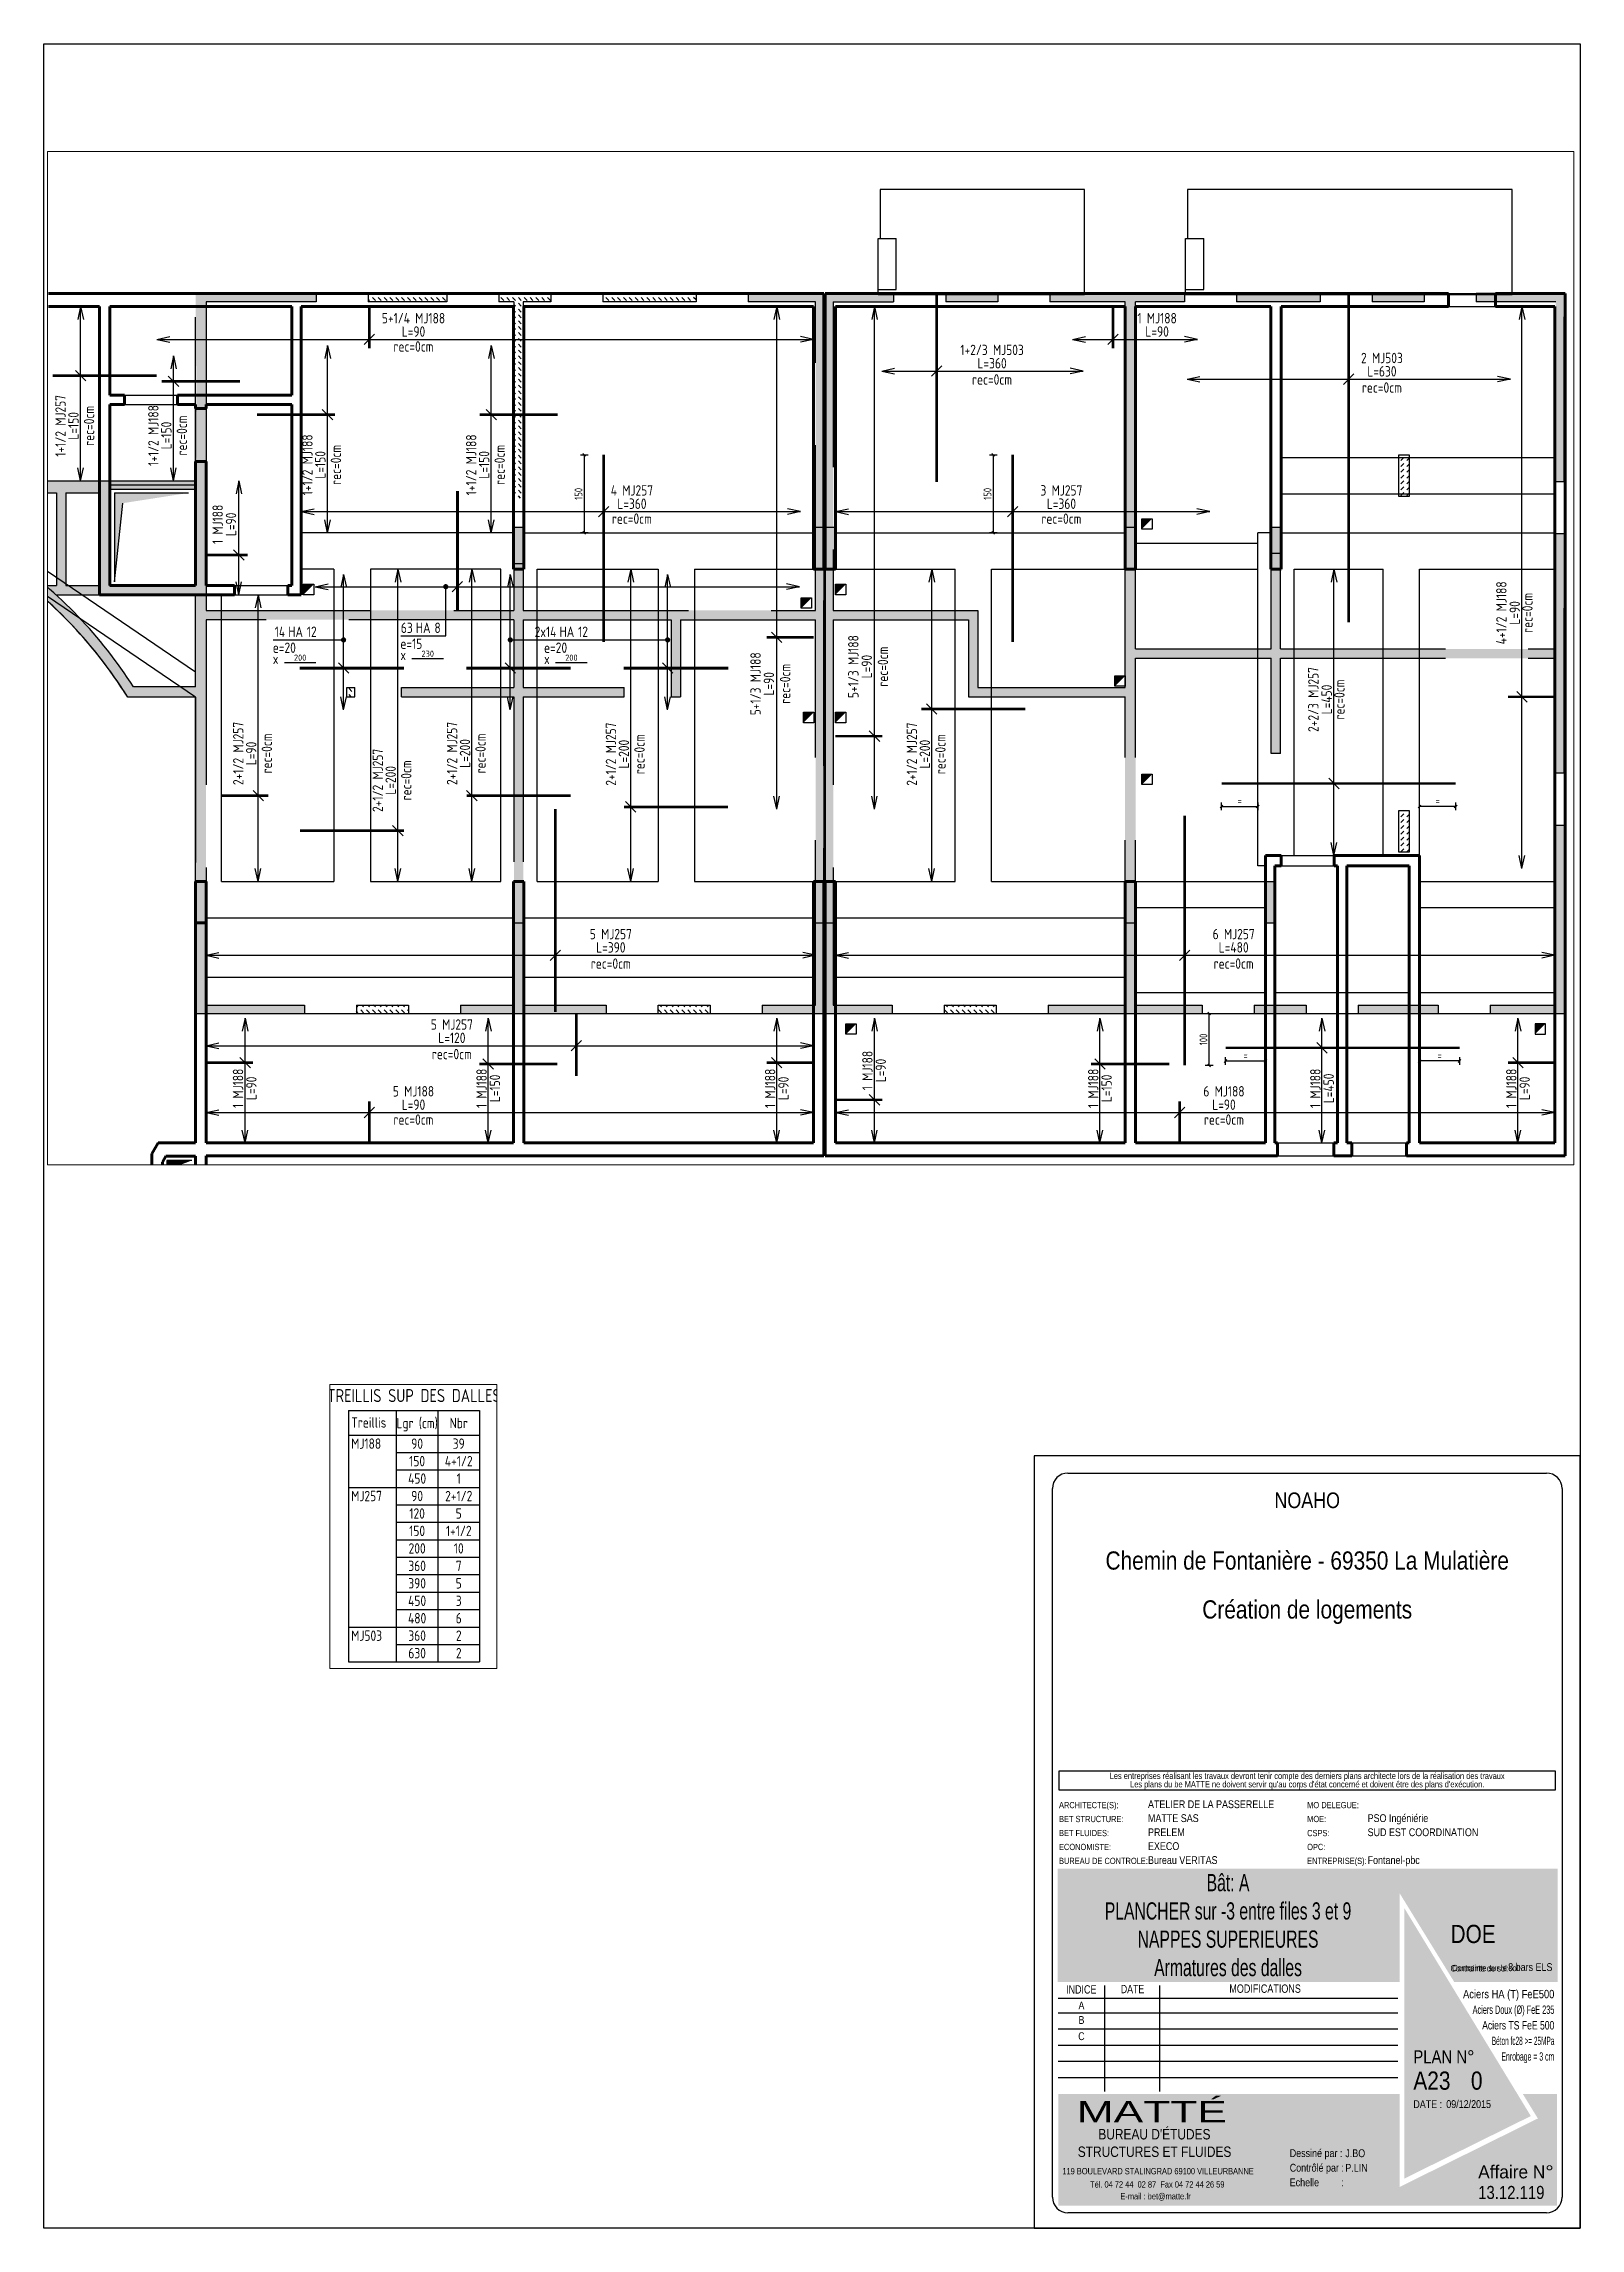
# Paper-space layout 'A22 PL sur -3' of a CAD drawing. Header units: millimetres. Extents: x -422 to 169, y -136 to 704.
# The model-space entities are those that its viewports show. They can reach past a viewport. Long polylines and large blocks are cut down to what shows.
import ezdxf
from ezdxf.enums import TextEntityAlignment as Align

# ---------------------------------------------------------------- set-up
doc = ezdxf.new("R2010")
doc.units = ezdxf.units.MM
for name, pattern in [('CACHE', [9.525, 6.35, -3.175]), ('CACHEX2', [19.05, 12.7, -6.35]), ('INTERROMPU2', [0.375, 0.25, -0.125])]:
    doc.linetypes.add(name, pattern=pattern)
for name, color, linetype, lineweight in [('000-Arm_sup_cotes', 3, 'Continuous', 25), ('000-Arm_sup_txt', 3, 'Continuous', 30), ('000-Arm_sup_vrac', 5, 'INTERROMPU2', 60), ('000-Arm_supérieures', 5, 'INTERROMPU2', 90), ('01_murs_coup', 5, 'Continuous', 60)]:
    doc.layers.add(name, color=color, linetype=linetype, lineweight=lineweight)
for name, color, linetype in [('01-cartouche', 7, 'Continuous'), ('01-cartouche-cage A', 7, 'Continuous'), ('01_linteaux', 2, 'Continuous'), ('01_murs_sup', 2, 'CACHEX2'), ('01_poch_poteaux', 250, 'Continuous'), ('01_resv', 32, 'Continuous')]:
    doc.layers.add(name, color=color, linetype=linetype)
doc.layers.add('01_fenetres', color=171, linetype='Continuous', plot=False)
doc.styles.add('cartouche', font='ARIALN.TTF', dxfattribs={"width": 0.01})
doc.styles.add('MATTE_TXT', font='isocpeur.ttf', dxfattribs={"width": 0.8})
doc.styles.add('stylemattecart', font='ARIALN.TTF')
doc.dimstyles.new('cot50-oblique', dxfattribs={"dimtxt": 15, "dimasz": 1, "dimexe": 7.5, "dimexo": 5, "dimgap": 3.5, "dimtad": 1, "dimdec": 1, "dimrnd": 0.5, "dimtxsty": 'MATTE_TXT', "dimblk": 'cote-bar-oblique', "dimcen": 2.5, "dimse1": 1, "dimse2": 1, "dimclrd": 3, "dimclre": 9, "dimclrt": 256, "dimadec": 1, "dimazin": 2, "dimtfac": 1, "dimtdec": 1, "dimtix": 1, "dimtmove": 2, "dimatfit": 3, "dimldrblk": 'NONE', "dimfxl": 1, "dimarcsym": 0})
pattern_1 = [(135, (20196.5144, 9356.769), (-11.2253202, 9e-16), [7.9375, -7.9375])]
pattern_2 = [(45, (14849.416, -25053.599), (9e-16, 11.22532), [7.9375, -7.9375])]

psp = doc.layouts.new('A22 PL sur -3')

msp = doc.modelspace()

# ---------------------------------------------------------------- texts
at = {"layer": '000-Arm_sup_txt', "style": 'MATTE_TXT', "width": 0.8}
for s, height, p in [('5+1/4 MJ188', 20, (20819.91, -23847.08)), ('L=90', 20, (20819.91, -23872.74)), ('1 MJ188', 20, (22249.59, -23847.08)), ('L=90', 20, (22249.59, -23872.74)), ('rec=0cm', 20, (20819.91, -23901.42)), ('1+2/3 MJ503', 20, (21932.25, -23908.07)), ('L=360', 20, (21932.25, -23933.72)), ('2 MJ503', 20, (22681.77, -23923.56)), ('L=630', 20, (22681.77, -23949.22)), ('rec=0cm', 20, (21932.25, -23964.86)), ('rec=0cm', 20, (22681.77, -23980.35)), ('4 MJ257', 20, (21239.83, -24178.08)), ('L=360', 20, (21239.83, -24203.73)), ('3 MJ257', 20, (22065.62, -24178.08)), ('L=360', 20, (22065.62, -24203.73)), ('rec=0cm', 20, (21239.83, -24232.42)), ('rec=0cm', 20, (22065.62, -24232.42)), ('200', 12, (20602.02, -24495.74)), ('230', 12, (20847.3, -24488.13)), ('200', 12, (21123.55, -24495.74)), ('TREILLIS SUP DES DALLES', 25, (17474.09, -24981.21)), ('Lgr (cm)', 20, (17480.01, -25031.42)), ('Nbr', 20, (17560.05, -25031.42)), ('5 MJ257', 20, (21199.33, -25031.05)), ('6 MJ257', 20, (22396.77, -25031.05)), ('90', 20, (17480.01, -25071.12)), ('39', 20, (17560.05, -25071.12)), ('rec=0cm', 20, (21199.33, -25087.84)), ('L=390', 20, (21199.33, -25056.71)), ('rec=0cm', 20, (22396.77, -25087.84)), ('L=480', 20, (22396.77, -25056.71)), ('150', 20, (17480.01, -25104.68)), ('4+1/2', 20, (17560.05, -25104.68)), ('450', 20, (17480.01, -25138.24)), ('90', 20, (17480.01, -25171.8)), ('2+1/2', 20, (17560.05, -25171.8)), ('1', 20, (17560.05, -25138.24)), ('120', 20, (17480.01, -25205.36)), ('5', 20, (17560.05, -25205.36)), ('5 MJ257', 20, (20893.69, -25204.97)), ('150', 20, (17480.01, -25238.92)), ('1+1/2', 20, (17560.05, -25238.92)), ('rec=0cm', 20, (20893.69, -25261.76)), ('L=120', 20, (20893.69, -25230.62)), ('200', 20, (17480.01, -25272.47)), ('10', 20, (17560.05, -25272.47)), ('390', 20, (17480.01, -25339.59)), ('360', 20, (17480.01, -25306.03)), ('7', 20, (17560.05, -25306.03)), ('5', 20, (17560.05, -25339.59)), ('5 MJ188', 20, (20819.91, -25333.43)), ('6 MJ188', 20, (22378.1, -25333.43)), ('450', 20, (17480.01, -25373.15)), ('3', 20, (17560.05, -25373.15)), ('rec=0cm', 20, (20819.91, -25387.77)), ('L=90', 20, (20819.91, -25359.09)), ('rec=0cm', 20, (22378.1, -25387.77)), ('L=90', 20, (22378.1, -25359.09)), ('480', 20, (17480.01, -25406.71)), ('6', 20, (17560.05, -25406.71)), ('360', 20, (17480.01, -25440.27)), ('2', 20, (17560.05, -25440.27)), ('630', 20, (17480.01, -25473.82)), ('2', 20, (17560.05, -25473.82))]:
    msp.add_text(s, height=height, dxfattribs=at).set_placement(p, align=Align.CENTER)
for s, rotation, p in [('1+1/2 MJ257', 90.00006, (20151.31, -24043.99)), ('L=150', 90.00006, (20176.19, -24043.99)), ('rec=0cm', 90.00006, (20206.11, -24043.99)), ('1+1/2 MJ188', 90.00006, (20329.79, -24062.55)), ('L=150', 90.00006, (20354.68, -24062.55)), ('rec=0cm', 90.00006, (20384.6, -24062.55)), ('1+1/2 MJ188', 90.00006, (20625.92, -24118.99)), ('1+1/2 MJ188', 90.00006, (20940.78, -24118.99)), ('L=150', 90.00006, (20650.8, -24118.99)), ('rec=0cm', 90.00006, (20680.73, -24118.99)), ('L=150', 90.00006, (20965.67, -24118.99)), ('rec=0cm', 90.00006, (20995.59, -24118.99)), ('1 MJ188', 90, (20453.41, -24233.44)), ('L=90', 90, (20479.07, -24233.44)), ('4+1/2 MJ188', 90, (22921.39, -24403.57)), ('L=90', 90, (22947.04, -24403.57)), ('rec=0cm', 90, (22971.47, -24403.57)), ('5+1/3 MJ188', 90, (21487.56, -24539.93)), ('5+1/3 MJ188', 90, (21675.55, -24506.89)), ('L=90', 90, (21701.21, -24506.89)), ('rec=0cm', 90, (21732.34, -24506.89)), ('L=90', 90, (21513.22, -24539.93)), ('rec=0cm', 90, (21544.35, -24539.93)), ('2+2/3 MJ257', 90, (22559.89, -24570.11)), ('L=450', 90, (22585.55, -24570.11)), ('rec=0cm', 90, (22609.97, -24570.11)), ('2+1/2 MJ257', 90.00006, (20493.03, -24673.82)), ('L=90', 90.00006, (20517.92, -24673.82)), ('rec=0cm', 90.00006, (20547.84, -24673.82)), ('2+1/2 MJ257', 90.00006, (20904.02, -24673.82)), ('L=200', 90.00006, (20928.91, -24673.82)), ('rec=0cm', 90.00006, (20958.83, -24673.82)), ('2+1/2 MJ257', 90.00006, (21209.52, -24675.18)), ('L=200', 90.00006, (21234.41, -24675.18)), ('rec=0cm', 90.00006, (21264.33, -24675.18)), ('2+1/2 MJ257', 90.00006, (21788.06, -24675.18)), ('L=200', 90.00006, (21812.94, -24675.18)), ('rec=0cm', 90.00006, (21842.86, -24675.18)), ('2+1/2 MJ257', 90.00006, (20761.15, -24725.55)), ('rec=0cm', 90.00006, (20815.95, -24725.55)), ('L=200', 90.00006, (20786.03, -24725.55)), ('1 MJ188', 90, (20492.55, -25317.68)), ('1 MJ188', 90, (20960.8, -25317.77)), ('1 MJ188', 90, (21515.53, -25317.77)), ('1 MJ188', 90, (21702.55, -25283.41)), ('L=90', 90, (21728.2, -25283.41)), ('1 MJ188', 90, (22136.8, -25317.77)), ('1 MJ188', 90, (22563.75, -25317.77)), ('1 MJ188', 90, (22940.53, -25317.77)), ('L=90', 90, (20518.21, -25317.68)), ('L=150', 90, (20986.46, -25317.77)), ('L=90', 90, (21541.19, -25317.77)), ('L=150', 90, (22162.46, -25317.77)), ('L=450', 90, (22589.4, -25317.77)), ('L=90', 90, (22966.19, -25317.77))]:
    msp.add_text(s, height=20, rotation=rotation, dxfattribs=at).set_placement(p, align=Align.CENTER)
for s, p in [('14', (20573.19, -24449.9)), ('63', (20818.47, -24442.29)), ('2x14', (21094.72, -24449.9))]:
    msp.add_text(s, height=20, dxfattribs=at).set_placement(p, align=Align.RIGHT)
for s, p in [('HA', (20579.18, -24449.9)), ('12', (20614.87, -24449.9)), ('HA', (20824.45, -24442.29)), ('8', (20860.15, -24442.29)), ('HA', (21100.71, -24449.9)), ('12', (21136.4, -24449.9)), ('e=20', (20549.4, -24480.5)), ('x', (20794.68, -24494.48)), ('e=15', (20794.68, -24472.89)), ('e=20', (21070.93, -24480.5)), ('x', (20549.4, -24502.09)), ('x', (21070.93, -24502.09)), ('Treillis', (17353.39, -25030.36)), ('MJ188', (17353.39, -25071.12)), ('MJ257', (17353.39, -25171.8)), ('MJ503', (17353.39, -25440.27))]:
    msp.add_text(s, height=20, dxfattribs=at).set_placement(p)

# ---------------------------------------------------------------- blocks, each defined once
blk = doc.blocks.new('cartstruc')
at = {"layer": '01-cartouche', "linetype": 'Continuous'}
h = blk.add_hatch(color=9, dxfattribs=at)
h.dxf.hatch_style = 2
h.paths.add_polyline_path([(-43.6, 691.3), (-1004.8, 691.3), (-1004.8, 473.8), (-347.3, 473.8), (-347.3, 644.1), (-242.5, 473.8), (-43.6, 473.8)])
h.paths.add_polyline_path([(-951, 670.1), (-407.9, 670.1), (-407.9, 498.5), (-951, 498.5)], flags=24)
h.paths.add_polyline_path([(-223.9, 590.8), (-105, 590.8), (-105, 608.8), (-223.9, 608.8)], flags=24)
h.paths.add_polyline_path([(-224.7, 609.7), (-105.7, 609.7), (-105.7, 627.7), (-224.7, 627.7)], flags=24)
h.paths.add_polyline_path([(-226.3, 624.9), (-64.8, 624.9), (-64.8, 652.4), (-226.3, 652.4)], flags=24)
h.paths.add_polyline_path([(-226.3, 646.9), (-85, 646.9), (-85, 674.3), (-226.3, 674.3)], flags=24)
h = blk.add_hatch(color=1, dxfattribs=at)
h.dxf.hatch_style = 2
h.paths.add_polyline_path([(-338.4, 615.7), (-338.4, 95.5), (-95.1, 215.8)])
h.paths.add_polyline_path([(-318.9, 264.4), (-190.8, 265.4), (-191.1, 303.5), (-319.2, 302.5)], flags=24)
h.paths.add_polyline_path([(-326.5, 202.5), (-70.2, 203.9), (-70.5, 265.1), (-326.9, 263.8)], flags=9)
h = blk.add_hatch(color=8, dxfattribs=at)
h.dxf.hatch_style = 2
h.paths.add_polyline_path([(-45, 258.5), (-110.7, 258.5), (-81.6, 211.1), (-347.1, 79.6), (-347.1, 258.5), (-1003.4, 258.5), (-1003.4, 43.7), (-45, 43.7)])
h.paths.add_polyline_path([(-202.1, 89.1), (-60, 89.1), (-60, 127.9), (-202.1, 127.9)], flags=24)
h.paths.add_polyline_path([(-999.3, 201), (-637.8, 201), (-637.8, 47), (-999.3, 47)], flags=24)
h.paths.add_polyline_path([(-978.3, 193.3), (-435, 193.3), (-435, 254.8), (-978.3, 254.8)], flags=24)
h.paths.add_polyline_path([(-559.9, 135.5), (-504.8, 135.5), (-504.8, 166.4), (-559.9, 166.4)], flags=24)
h.paths.add_polyline_path([(-203.2, 50.3), (-56.6, 50.3), (-56.6, 88.6), (-203.2, 88.6)], flags=24)
h.paths.add_polyline_path([(-457.1, 55), (-402.4, 55), (-402.4, 85.9), (-457.1, 85.9)], flags=24)
h.paths.add_polyline_path([(-458.8, 92.7), (-404.1, 92.7), (-404.1, 123.6), (-458.8, 123.6)], flags=24)
h.paths.add_polyline_path([(-557.8, 55.3), (-498.9, 55.3), (-498.9, 86.2), (-557.8, 86.2)], flags=24)
h.paths.add_polyline_path([(-550.6, 93.7), (-498.3, 93.7), (-498.3, 124.6), (-550.6, 124.6)], flags=24)
h.paths.add_polyline_path([(-459.9, 172.5), (-408.3, 172.5), (-408.3, 203.4), (-459.9, 203.4)], flags=24)
h.paths.add_polyline_path([(-547.6, 175), (-500.7, 175), (-500.7, 205.9), (-547.6, 205.9)], flags=24)
h.paths.add_polyline_path([(-562.3, 213.8), (-499.3, 213.8), (-499.3, 244.7), (-562.3, 244.7)], flags=8)
h.paths.add_polyline_path([(-458.6, 213), (-411.3, 213), (-411.3, 243.9), (-458.6, 243.9)], flags=24)
h.paths.add_polyline_path([(-457.7, 133.4), (-405.4, 133.4), (-405.4, 164.4), (-457.7, 164.4)], flags=24)
for p, q in [((0, 1485), (-1050, 1485)), ((-1050, 1485), (-1050, 0)), ((0, 0), (0, 1485)), ((-1050, 0), (0, 0))]:
    blk.add_line(p, q, dxfattribs=at)
at = {"layer": '01-cartouche', "color": 7, "linetype": 'Continuous'}
for p, q in [((-985, 1452), (-65, 1452)), ((-1015, 60), (-1015, 1422)), ((-35, 1422), (-35, 292.1)), ((-35, 292.1), (-35, 60)), ((-65, 30), (-985, 30))]:
    blk.add_line(p, q, dxfattribs=at)
at = {"layer": '01-cartouche', "color": 7}
for p, q in [((-1002.2, 879.3), (-48.1, 879.3)), ((-1002.2, 842.3), (-1002.2, 879.3)), ((-48.1, 842.3), (-1002.2, 842.3)), ((-48.1, 879.3), (-48.1, 842.3))]:
    blk.add_line(p, q, dxfattribs=at)
at = {"layer": '01-cartouche', "color": 8}
for p, q in [((-914.7, 466.6), (-914.7, 263.2)), ((-809.1, 466.6), (-809.1, 263.2)), ((-1003.6, 442.3), (-351, 442.3)), ((-1003.6, 414.4), (-351, 414.4)), ((-1003.6, 383.3), (-351, 383.3)), ((-1003.6, 352.2), (-351, 352.2)), ((-1003.6, 321.1), (-351, 321.1)), ((-1003.6, 290), (-351, 290))]:
    blk.add_line(p, q, dxfattribs=at)
at = {"layer": '01-cartouche', "color": 7, "linetype": 'Continuous'}
for centre, start, end in [((-985, 1422), 90, 180), ((-65, 1422), 0, 90), ((-985, 60), 180, 270), ((-65, 60), 270, 0)]:
    blk.add_arc(centre, 30, start, end, dxfattribs=at)
at = {"layer": '01-cartouche', "color": 7, "style": 'stylemattecart'}
for s, p in [('Les entreprises réalisant les travaux devront tenir compte des derniers plans architecte lors de la réalisation des travaux', (-525.1, 869.8)), ("Les plans du be MATTE ne doivent servir qu'au corps d'état concerné et doivent être des plans d'exécution.", (-525.1, 853.7))]:
    blk.add_text(s, height=12, dxfattribs=at).set_placement(p, align=Align.MIDDLE_CENTER)
at = {"layer": '01-cartouche', "color": 8, "style": 'cartouche'}
for s, p in [('ARCHITECTE(S):', (-1002.2, 807.7)), ('MO DELEGUE:', (-525.1, 807.7)), ('BET STRUCTURE:', (-1002.2, 780.9)), ('BET FLUIDES:', (-1002.2, 753.9)), ('CSPS:', (-525.1, 753.9)), ('MOE:', (-525.1, 780.9)), ('ECONOMISTE:', (-1002.2, 727.1)), ('OPC:', (-525.1, 727.1)), ('BUREAU DE CONTROLE:', (-1002.2, 700.3)), ('ENTREPRISE(S):', (-525.1, 700.3))]:
    blk.add_text(s, height=12, dxfattribs=at).set_placement(p)
at = {"layer": '01-cartouche', "color": 7, "style": 'stylemattecart'}
for s, height, p in [('Contrainte de sol:', 12, (-249.5, 493.8)), ('Contrainte sur le sol:', 12, (-246.5, 494.4)), ('Dessiné par :', 15, (-558.6, 137)), ('119 BOULEVARD STALINGRAD 69100 VILLEURBANNE', 12, (-995.8, 103.8)), ('Tél. 04 72 44  02 87  Fax 04 72 44 26 59', 12, (-942.6, 78.4)), ('Contrôlé par :', 15, (-558.6, 108.9)), ('Echelle         :', 15, (-558.6, 80.8)), ('E-mail : bet@matte.fr', 12, (-884.2, 55.6))]:
    blk.add_text(s, height=height, dxfattribs=at).set_placement(p)
for s, height, width, p, p2 in [('INDICE', 16, 0.941138, (-988.7, 451.3), (-930.3, 451.3)), ('DATE', 16, 0.922192, (-883.4, 452), (-838.3, 452)), ('MODIFICATIONS', 16, 0.943218, (-674.7, 452.8), (-537.3, 452.8)), ('Aciers HA (T) FeE500', 16, 0.978863, (-225.4, 442.3), (-49.9, 442.3)), ('Aciers Doux (Ø) FeE 235', 16, 0.76709, (-207, 412.3), (-49.9, 412.3)), ('Aciers TS FeE 500', 16, 0.901377, (-188.6, 382.3), (-49.9, 382.3)), ('Béton fc28 >= 25MPa', 16, 0.678142, (-170.1, 352.3), (-49.9, 352.3)), ('Enrobage = 3 cm', 16, 0.726904, (-151.7, 322.3), (-49.9, 322.3)), ('Affaire N°', 25, 1.15762, (-196.3, 96), (-51.1, 96))]:
    blk.add_text(s, height=height, dxfattribs=dict(at, width=width)).set_placement(p, p2, align=Align.FIT)
at = {"layer": '01-cartouche', "color": 255, "style": 'stylemattecart'}
for s, height, p in [('PLAN N°', 25, (-321, 317.2)), ('DATE :', 15, (-321, 231.2)), ("BUREAU D'ÉTUDES", 20, (-926.6, 170.9)), ('STRUCTURES ET FLUIDES', 20, (-966.1, 137.2))]:
    blk.add_text(s, height=height, dxfattribs=at).set_placement(p)
at = {"layer": '01-cartouche', "color": 255, "style": 'stylemattecart', "width": 1.812358}
blk.add_text('MATTÉ', height=41, dxfattribs=at).set_placement((-968, 203.6), (-679.6, 203.6), align=Align.FIT)
at = {"layer": '01-cartouche', "color": 7, "style": 'stylemattecart'}
for tag, height, p in [('NOMCLIENT', 30, (-525, 1399.6)), ('ADRESSE1CLIENT', 25, (-525, 1326.7)), ('ADRESSE2CLIENT', 25, (-525, 1283.9)), ('NOMAFFAIRE1', 45, (-525.1, 1189.8)), ('NOMAFFAIRE2', 45, (-525.1, 1110.4)), ('NOMAFFAIRE3', 45, (-525.1, 1031.7)), ('ADRESSE1AFFAIRE', 20, (-525.1, 943.3)), ('ADRESSE2AFFAIRE', 20, (-525.1, 909.2)), ('INDICE-A', 15, (-959.1, 428.4)), ('DATE-A', 15, (-861.9, 428.4)), ('INDICE-B', 15, (-959.1, 400.5)), ('DATE-B', 15, (-861.9, 400.5)), ('INDICE-C', 15, (-959.1, 369.4)), ('INDICE-D', 15, (-959.1, 338.3)), ('DATE-C', 15, (-861.9, 369.4)), ('DATE-D', 15, (-861.9, 338.3)), ('INDICE-E', 15, (-959.1, 307.2)), ('DATE-E', 15, (-861.9, 307.2)), ('INDICE-F', 15, (-959.1, 276.1)), ('DATE-F', 15, (-861.9, 276.1))]:
    blk.add_attdef(tag, text='', height=height, dxfattribs=at).set_placement(p, align=Align.MIDDLE_CENTER)
for tag, height, p in [('NOMARCHI', 15, (-831.1, 803.3)), ('MODEL', 15, (-408.9, 803.3)), ('BETSTRUCTURE', 15, (-831.1, 776.5)), ('BETFLUIDES', 15, (-831.1, 749.5)), ('CSPS', 15, (-408.9, 749.5)), ('MOE', 15, (-408.9, 776.5)), ('ECONOMISTE', 15, (-831.1, 722.7)), ('BDC', 15, (-831.1, 695.9)), ('OPC', 15, (-408.9, 722.7)), ('NOMENTREPRISE', 15, (-408.9, 695.9)), ('NUMBAT', 27, (-249.5, 614.7)), ('PHASE', 35, (-249.5, 537.9)), ('CONT-SOL', 12, (-138.6, 490.2)), ('NOMDESS', 15, (-451.8, 132.3)), ('NOMING', 15, (-451.8, 104.3)), ('ECH', 15, (-451.8, 76.3)), ('NUMAFF', 25, (-196.3, 48.9))]:
    blk.add_attdef(tag, text='', height=height, dxfattribs=at).set_placement(p, align=Align.BOTTOM_LEFT)
at = {"layer": '01-cartouche', "color": 7, "style": 'stylemattecart', "width": 0.8}
for tag, p in [('TITRTEPLAN1', (-677.3, 664.6)), ('TITRTEPLAN2', (-677.3, 610.2)), ('TITRTEPLAN3', (-677.3, 556)), ('TITRTEPLAN4', (-677.3, 501.4))]:
    blk.add_attdef(tag, text='', height=33, dxfattribs=at).set_placement(p, align=Align.MIDDLE_CENTER)
at = {"layer": '01-cartouche', "color": 7, "style": 'stylemattecart'}
for tag, p in [('MODIF-A', (-802.6, 428.4)), ('MODIF-B', (-802.6, 400.5)), ('MODIF-C', (-802.6, 369.4)), ('MODIF-D', (-802.6, 338.3)), ('MODIF-E', (-802.6, 307.2)), ('MODIF-F', (-802.6, 276.1))]:
    blk.add_attdef(tag, text='', height=15, dxfattribs=at).set_placement(p, align=Align.MIDDLE_LEFT)
at = {"layer": '01-cartouche', "color": 255, "style": 'stylemattecart'}
for tag, height, p in [('N°P', 35, (-321, 256)), ('IP', 35, (-210.3, 256)), ('DATEPLAN', 15, (-257.7, 226.8))]:
    blk.add_attdef(tag, text='', height=height, dxfattribs=at).set_placement(p, align=Align.BOTTOM_LEFT)
blk = doc.blocks.new('cote-bar-oblique')
at = {"color": 40, "linetype": 'Continuous'}
blk.add_line((-2.7, -2.7), (2.7, 2.7), dxfattribs=at)
at = {"linetype": 'Continuous'}
blk.add_line((0, 7.5), (0, -7.5), dxfattribs=at)
blk = doc.blocks.new('*D4')
at = {"layer": '000-Arm_sup_cotes', "color": 3, "lineweight": -2, "ltscale": 200, "transparency": 16777216}
blk.add_line((22349.6, -25272.8), (22349.6, -25174.8), dxfattribs=at)
at = {"layer": 'Defpoints', "color": 0, "ltscale": 200, "transparency": 16777216}
for p in [(22302.7, -25173.8), (22349.6, -25173.8), (22302.7, -25273.8)]:
    blk.add_point(p, dxfattribs=at)
at = {"layer": '000-Arm_sup_cotes', "color": 3, "lineweight": -2, "ltscale": 200, "transparency": 16777216}
for p, rotation in [((22349.6, -25173.8), 90), ((22349.6, -25273.8), 270)]:
    blk.add_blockref('cote-bar-oblique', p, dxfattribs=dict(at, rotation=rotation))
at = {"layer": '000-Arm_sup_cotes', "ltscale": 200, "transparency": 16777216, "insert": (22338.6, -25223.8), "char_height": 15, "attachment_point": 5, "rotation": 90, "style": 'MATTE_TXT'}
blk.add_mtext('100', dxfattribs=at)
blk = doc.blocks.new('_None')
blk = doc.blocks.new('*D5')
at = {"layer": '000-Arm_sup_cotes', "color": 3, "lineweight": -2, "ltscale": 200, "transparency": 16777216}
blk.add_line((21148.2, -24100.8), (21148.2, -24248.8), dxfattribs=at)
at = {"layer": 'Defpoints', "color": 0, "ltscale": 200, "transparency": 16777216}
for p in [(21185.4, -24099.8), (21148.2, -24249.8), (21185.4, -24249.8)]:
    blk.add_point(p, dxfattribs=at)
at = {"layer": '000-Arm_sup_cotes', "color": 3, "lineweight": -2, "ltscale": 200, "transparency": 16777216}
for p, rotation in [((21148.2, -24099.8), 90), ((21148.2, -24249.8), 270)]:
    blk.add_blockref('cote-bar-oblique', p, dxfattribs=dict(at, rotation=rotation))
at = {"layer": '000-Arm_sup_cotes', "ltscale": 200, "transparency": 16777216, "insert": (21137.2, -24174.8), "char_height": 15, "attachment_point": 5, "rotation": 90, "style": 'MATTE_TXT'}
blk.add_mtext('150', dxfattribs=at)
blk = doc.blocks.new('*D6')
at = {"layer": '000-Arm_sup_cotes', "color": 3, "lineweight": -2, "ltscale": 200, "transparency": 16777216}
blk.add_line((21934.5, -24100.8), (21934.5, -24248.8), dxfattribs=at)
at = {"layer": 'Defpoints', "color": 0, "ltscale": 200, "transparency": 16777216}
for p in [(21971.7, -24099.8), (21934.5, -24249.8), (21971.7, -24249.8)]:
    blk.add_point(p, dxfattribs=at)
at = {"layer": '000-Arm_sup_cotes', "color": 3, "lineweight": -2, "ltscale": 200, "transparency": 16777216}
for p, rotation in [((21934.5, -24099.8), 90), ((21934.5, -24249.8), 270)]:
    blk.add_blockref('cote-bar-oblique', p, dxfattribs=dict(at, rotation=rotation))
at = {"layer": '000-Arm_sup_cotes', "ltscale": 200, "transparency": 16777216, "insert": (21923.5, -24174.8), "char_height": 15, "attachment_point": 5, "rotation": 90, "style": 'MATTE_TXT'}
blk.add_mtext('150', dxfattribs=at)
blk = doc.blocks.new('*D7')
at = {"layer": '000-Arm_sup_cotes', "color": 3, "lineweight": -2, "ltscale": 200, "transparency": 16777216}
blk.add_line((22382.1, -25265.1), (22457.1, -25265.1), dxfattribs=at)
at = {"layer": 'Defpoints', "color": 0, "ltscale": 200, "transparency": 16777216}
for p in [(22381.1, -25239.8), (22458.1, -25239.8), (22458.1, -25265.1)]:
    blk.add_point(p, dxfattribs=at)
at = {"layer": '000-Arm_sup_cotes', "color": 3, "lineweight": -2, "ltscale": 200, "transparency": 16777216, "rotation": 180}
blk.add_blockref('cote-bar-oblique', (22381.1, -25265.1), dxfattribs=at)
at = {"layer": '000-Arm_sup_cotes', "color": 3, "lineweight": -2, "ltscale": 200, "transparency": 16777216}
blk.add_blockref('cote-bar-oblique', (22458.1, -25265.1), dxfattribs=at)
at = {"layer": '000-Arm_sup_cotes', "ltscale": 200, "transparency": 16777216, "insert": (22419.6, -25254.1), "char_height": 15, "attachment_point": 5, "style": 'MATTE_TXT'}
blk.add_mtext('=', dxfattribs=at)
blk = doc.blocks.new('*D8')
at = {"layer": '000-Arm_sup_cotes', "color": 3, "lineweight": -2, "ltscale": 200, "transparency": 16777216}
blk.add_line((22830.1, -25265.1), (22755.1, -25265.1), dxfattribs=at)
at = {"layer": 'Defpoints', "color": 0, "ltscale": 200, "transparency": 16777216}
for p in [(22754.1, -25239.8), (22831.1, -25239.8), (22754.1, -25265.1)]:
    blk.add_point(p, dxfattribs=at)
at = {"layer": '000-Arm_sup_cotes', "color": 3, "lineweight": -2, "ltscale": 200, "transparency": 16777216, "rotation": 180}
blk.add_blockref('cote-bar-oblique', (22754.1, -25265.1), dxfattribs=at)
at = {"layer": '000-Arm_sup_cotes', "color": 3, "lineweight": -2, "ltscale": 200, "transparency": 16777216}
blk.add_blockref('cote-bar-oblique', (22831.1, -25265.1), dxfattribs=at)
at = {"layer": '000-Arm_sup_cotes', "ltscale": 200, "transparency": 16777216, "insert": (22792.6, -25254.1), "char_height": 15, "attachment_point": 5, "style": 'MATTE_TXT'}
blk.add_mtext('=', dxfattribs=at)
blk = doc.blocks.new('*D9')
at = {"layer": '000-Arm_sup_cotes', "color": 3, "lineweight": -2, "ltscale": 200, "transparency": 16777216}
blk.add_line((22374.5, -24775.7), (22442, -24775.7), dxfattribs=at)
at = {"layer": 'Defpoints', "color": 0, "ltscale": 200, "transparency": 16777216}
for p in [(22373.5, -24731.6), (22443, -24731.6), (22443, -24775.7)]:
    blk.add_point(p, dxfattribs=at)
at = {"layer": '000-Arm_sup_cotes', "color": 3, "lineweight": -2, "ltscale": 200, "transparency": 16777216, "rotation": 180}
blk.add_blockref('cote-bar-oblique', (22373.5, -24775.7), dxfattribs=at)
at = {"layer": '000-Arm_sup_cotes', "color": 3, "lineweight": -2, "ltscale": 200, "transparency": 16777216}
blk.add_blockref('cote-bar-oblique', (22443, -24775.7), dxfattribs=at)
at = {"layer": '000-Arm_sup_cotes', "ltscale": 200, "transparency": 16777216, "insert": (22408.3, -24764.7), "char_height": 15, "attachment_point": 5, "style": 'MATTE_TXT'}
blk.add_mtext('=', dxfattribs=at)
blk = doc.blocks.new('*D10')
at = {"layer": '000-Arm_sup_cotes', "color": 3, "lineweight": -2, "ltscale": 200, "transparency": 16777216}
blk.add_line((22822.5, -24775.7), (22755.1, -24775.7), dxfattribs=at)
at = {"layer": 'Defpoints', "color": 0, "ltscale": 200, "transparency": 16777216}
for p in [(22754.1, -24731.6), (22823.5, -24731.6), (22754.1, -24775.7)]:
    blk.add_point(p, dxfattribs=at)
at = {"layer": '000-Arm_sup_cotes', "color": 3, "lineweight": -2, "ltscale": 200, "transparency": 16777216, "rotation": 180}
blk.add_blockref('cote-bar-oblique', (22754.1, -24775.7), dxfattribs=at)
at = {"layer": '000-Arm_sup_cotes', "color": 3, "lineweight": -2, "ltscale": 200, "transparency": 16777216}
blk.add_blockref('cote-bar-oblique', (22823.5, -24775.7), dxfattribs=at)
at = {"layer": '000-Arm_sup_cotes', "ltscale": 200, "transparency": 16777216, "insert": (22788.8, -24764.7), "char_height": 15, "attachment_point": 5, "style": 'MATTE_TXT'}
blk.add_mtext('=', dxfattribs=at)

# ---------------------------------------------------------------- dimensions: what is measured, and where the dimension line sits
at = {"layer": '000-Arm_sup_cotes', "ltscale": 200}
for base, p1, p2, picture, middle in [((21148.24, -24249.75), (21185.36, -24099.75), (21185.36, -24249.75), '*D5', (21137.24, -24174.75)), ((21934.53, -24249.75), (21971.66, -24099.75), (21971.66, -24249.75), '*D6', (21923.53, -24174.75)), ((22349.64, -25173.75), (22302.69, -25273.75), (22302.69, -25173.75), '*D4', (22338.64, -25223.75))]:
    dim = msp.add_linear_dim(base=base, p1=p1, p2=p2, angle=90, dimstyle='cot50-oblique', dxfattribs=at)
    dim.commit()
    dim.dimension.update_dxf_attribs({"geometry": picture, "text_midpoint": middle})
for base, p1, p2, picture, middle in [((22442.98, -24775.68), (22373.54, -24731.59), (22442.98, -24731.57), '*D9', (22408.26, -24764.68)), ((22754.07, -24775.68), (22823.54, -24731.59), (22754.07, -24731.59), '*D10', (22788.81, -24764.68)), ((22458.07, -25265.15), (22381.07, -25239.81), (22458.07, -25239.81), '*D7', (22419.57, -25254.15)), ((22754.07, -25265.15), (22831.07, -25239.81), (22754.07, -25239.81), '*D8', (22792.57, -25254.15))]:
    dim = msp.add_linear_dim(base=base, p1=p1, p2=p2, text='=', dimstyle='cot50-oblique', dxfattribs=at)
    dim.commit()
    dim.dimension.update_dxf_attribs({"geometry": picture, "text_midpoint": middle})

# ---------------------------------------------------------------- hatches: boundary and pattern name
at = {"layer": '01_murs_sup', "ltscale": 0.1}
h = msp.add_hatch(dxfattribs=at)
h.set_pattern_fill('DASH', color=256, scale=2.5, angle=135)
h.set_pattern_definition(pattern_1)
edge = h.paths.add_edge_path()
edge.add_line((21609.07, -23789.75), (21463.09, -23789.75))
edge.add_line((21463.09, -23789.75), (21463.09, -23805.75))
edge.add_line((21463.09, -23805.75), (21593.07, -23805.75))
edge.add_line((21593.07, -23805.75), (21593.07, -24398.81))
edge.add_line((21593.07, -24398.81), (21031.07, -24398.81))
edge.add_line((21031.07, -24398.81), (21031.07, -24308.88))
edge.add_line((21031.07, -24308.88), (21013.07, -24308.88))
edge.add_line((21013.07, -24308.88), (21013.07, -24398.81))
edge.add_line((21013.07, -24398.81), (20421.07, -24398.81))
edge.add_line((20421.07, -24398.81), (20421.07, -23805.75))
edge.add_line((20421.07, -23805.75), (20633.07, -23805.75))
edge.add_line((20633.07, -23805.75), (20633.07, -23789.75))
edge.add_line((20633.07, -23789.75), (20606.07, -23789.75))
edge.add_line((20606.07, -23789.75), (20606.07, -23789.75))
edge.add_line((20606.07, -23789.75), (20401.08, -23789.75))
edge.add_line((20401.08, -23789.75), (20403.7, -24149.71))
edge.add_line((20403.7, -24149.71), (20028.45, -24149.71))
edge.add_line((20028.45, -24149.71), (20025.82, -24309.66))
edge.add_arc((19535.58, -25022.92), 865.5, 31.88506, 55.49792, ccw=False)
edge.add_line((20270.48, -24565.75), (20401.08, -24565.75))
edge.add_line((20401.08, -24565.75), (20401.08, -25173.75))
edge.add_line((20401.08, -25173.75), (20610.07, -25173.75))
edge.add_line((20610.07, -25173.75), (20610.07, -25157.75))
edge.add_line((20610.07, -25157.75), (20421.07, -25157.75))
edge.add_line((20421.07, -25157.75), (20421.07, -24416.81))
edge.add_line((20421.07, -24416.81), (21013.07, -24416.81))
edge.add_line((21013.07, -24416.81), (21013.07, -24546.75))
edge.add_line((21013.07, -24546.75), (20797, -24546.75))
edge.add_line((20797, -24546.75), (20797, -24564.75))
edge.add_line((20797, -24564.75), (21013.07, -24564.75))
edge.add_line((21013.07, -24564.75), (21013.07, -25157.75))
edge.add_line((21013.07, -25157.75), (20910.07, -25157.75))
edge.add_line((20910.07, -25157.75), (20910.07, -25173.75))
edge.add_line((20910.07, -25173.75), (21190.07, -25173.75))
edge.add_line((21190.07, -25173.75), (21190.07, -25157.75))
edge.add_line((21190.07, -25157.75), (21031.07, -25157.75))
edge.add_line((21031.07, -25157.75), (21031.07, -24564.75))
edge.add_line((21031.07, -24564.75), (21225, -24564.75))
edge.add_line((21225, -24564.75), (21225, -24546.75))
edge.add_line((21225, -24546.75), (21031.07, -24546.75))
edge.add_line((21031.07, -24546.75), (21031.07, -24416.81))
edge.add_line((21031.07, -24416.81), (21315, -24416.81))
edge.add_line((21315, -24416.81), (21315, -24564.75))
edge.add_line((21315, -24564.75), (21333, -24564.75))
edge.add_line((21333, -24564.75), (21333, -24416.81))
edge.add_line((21333, -24416.81), (21593.07, -24416.81))
edge.add_line((21593.07, -24416.81), (21593.07, -25157.75))
edge.add_line((21593.07, -25157.75), (21490.07, -25157.75))
edge.add_line((21490.07, -25157.75), (21490.07, -25173.75))
edge.add_line((21490.07, -25173.75), (21609.07, -25173.75))
edge.add_line((21609.07, -25173.75), (21609.07, -23789.75))
edge = h.paths.add_edge_path(flags=16)
edge.add_line((20401.08, -24545.75), (20281.51, -24545.75))
edge.add_arc((19535.58, -25022.92), 885.5, 32.60694, 54.97246)
edge.add_line((20043.82, -24297.81), (20043.82, -24172.75))
edge.add_line((20043.82, -24172.75), (20133.82, -24172.75))
edge.add_line((20133.82, -24172.75), (20133.78, -24350.72))
edge.add_line((20133.78, -24350.72), (20109.63, -24350.72))
edge.add_arc((20049.77, -24449.54), 115.54, 44.36286, 58.79237, ccw=False)
edge.add_line((20132.37, -24368.75), (20401.08, -24368.75))
edge.add_line((20401.08, -24368.75), (20401.08, -24545.75))
h.paths.add_polyline_path([(20401.08, -24350.71), (20236.07, -24350.71), (20236.07, -24165.71), (20401.08, -24165.71)], flags=16)
h.paths.add_polyline_path([(20216.07, -24350.72), (20151.82, -24350.72), (20151.82, -24172.75), (20216.07, -24172.75)], flags=16)
h = msp.add_hatch(dxfattribs=at)
h.set_pattern_fill('DASH', color=256, scale=2.5, angle=135)
h.set_pattern_definition(pattern_1)
h.paths.add_polyline_path([(21084.07, -23789.75), (20984.07, -23789.75), (20984.07, -23805.75), (21013.07, -23805.75), (21013.07, -24182.81), (21031.07, -24182.81), (21031.07, -23805.75), (21084.07, -23805.75)])
h.paths.add_polyline_path([(21363.09, -23789.75), (21184.07, -23789.75), (21184.07, -23805.75), (21363.09, -23805.75)])
h.paths.add_polyline_path([(20884.07, -23789.75), (20733.07, -23789.75), (20733.07, -23805.75), (20884.07, -23805.75)])
h = msp.add_hatch(dxfattribs=at)
h.set_pattern_fill('DASH', color=256, scale=2.5, angle=135)
h.set_pattern_definition(pattern_1)
h.paths.add_polyline_path([(23032.07, -23789.75), (22863.08, -23789.75), (22863.08, -23805.75), (23016.07, -23805.75), (23016.07, -24151.75), (23032.07, -24151.75)])
h.paths.add_polyline_path([(23032.07, -24251.75), (23016.07, -24251.75), (23016.07, -24472.75), (22486.59, -24472.75), (22486.59, -24289.75), (22468.59, -24289.75), (22468.59, -24472.75), (22208.07, -24472.75), (22208.07, -23805.75), (22302.07, -23805.75), (22302.07, -23789.75), (22043.07, -23789.75), (22043.07, -23805.75), (22188.07, -23805.75), (22188.07, -24546.75), (21905, -24546.75), (21905, -24398.75), (21627.07, -24398.75), (21627.07, -23805.75), (21743.07, -23805.75), (21743.07, -23789.75), (21611.07, -23789.75), (21611.07, -25173.75), (21740.07, -25173.75), (21740.07, -25157.75), (21627.07, -25157.75), (21627.07, -24416.75), (21887, -24416.75), (21887, -24564.75), (22188.07, -24564.75), (22188.07, -25157.75), (22040.07, -25157.75), (22040.07, -25173.75), (22336.07, -25173.75), (22336.07, -25157.75), (22208.07, -25157.75), (22208.07, -24490.75), (22468.59, -24490.75), (22468.59, -24673.75), (22486.59, -24673.75), (22486.59, -24490.75), (23016.07, -24490.75), (23016.07, -24711.75), (23032.07, -24711.75)])
h = msp.add_hatch(dxfattribs=at)
h.set_pattern_fill('DASH', color=256, scale=2.5, angle=135)
h.set_pattern_definition(pattern_1)
h.paths.add_polyline_path([(22563.07, -23789.75), (22402.07, -23789.75), (22402.07, -23805.75), (22563.07, -23805.75)])
h.paths.add_polyline_path([(22763.08, -23789.75), (22663.07, -23789.75), (22663.07, -23805.75), (22763.08, -23805.75)])
h.paths.add_polyline_path([(21943.07, -23789.75), (21843.07, -23789.75), (21843.07, -23805.75), (21943.07, -23805.75)])
h.paths.add_polyline_path([(22536.07, -25157.75), (22436.07, -25157.75), (22436.07, -25173.75), (22536.07, -25173.75)])
h.paths.add_polyline_path([(22790.07, -25157.75), (22636.07, -25157.75), (22636.07, -25173.75), (22790.07, -25173.75)])
h.paths.add_polyline_path([(23032.07, -24811.75), (23016.07, -24811.75), (23016.07, -25157.75), (22890.07, -25157.75), (22890.07, -25173.75), (23032.07, -25173.75)])
at = {"layer": '01_murs_sup', "ltscale": 200}
h = msp.add_hatch(dxfattribs=at)
h.set_pattern_fill('DASH', color=256, scale=2.5, angle=45)
h.set_pattern_definition(pattern_2)
h.paths.add_polyline_path([(22734.07, -24179.75), (22714.07, -24179.75), (22714.07, -24099.75), (22734.07, -24099.75)])
at = {"layer": '01_murs_sup', "ltscale": 0.1}
h = msp.add_hatch(dxfattribs=at)
h.set_pattern_fill('DASH', color=256, scale=2.5, angle=135)
h.set_pattern_definition(pattern_1)
h.paths.add_polyline_path([(21390.07, -25157.75), (21290.07, -25157.75), (21290.07, -25173.75), (21390.07, -25173.75)])
h.paths.add_polyline_path([(20707, -24546.75), (20692, -24546.75), (20692, -24564.75), (20707, -24564.75)])
at = {"layer": '01_murs_sup', "ltscale": 200}
h = msp.add_hatch(dxfattribs=at)
h.set_pattern_fill('DASH', color=256, scale=2.5, angle=45)
h.set_pattern_definition(pattern_2)
h.paths.add_polyline_path([(22734.07, -24863.75), (22714.07, -24863.75), (22714.07, -24783.75), (22734.07, -24783.75)])
at = {"layer": '01_murs_sup', "ltscale": 0.1}
h = msp.add_hatch(dxfattribs=at)
h.set_pattern_fill('DASH', color=256, scale=2.5, angle=135)
h.set_pattern_definition(pattern_1)
h.paths.add_polyline_path([(20810.07, -25157.75), (20710.07, -25157.75), (20710.07, -25173.75), (20810.07, -25173.75)])
h = msp.add_hatch(dxfattribs=at)
h.set_pattern_fill('DASH', color=256, scale=2.5, angle=135)
h.set_pattern_definition(pattern_1)
h.paths.add_polyline_path([(21940.07, -25157.75), (21840.07, -25157.75), (21840.07, -25173.75), (21940.07, -25173.75)])
at = {"layer": '01_poch_poteaux', "ltscale": 200}
h = msp.add_hatch(color=256, dxfattribs=at)
h.dxf.hatch_style = 1
h.paths.add_polyline_path([(21032.07, -24239.75), (21022.55, -24239.75), (21022.55, -24308.88), (21031.07, -24308.88), (21031.07, -24319.75), (21032.07, -24319.75)])
h.paths.add_polyline_path([(21022.55, -24239.75), (21012.07, -24239.75), (21012.07, -24319.75), (21013.07, -24319.75), (21013.07, -24308.88), (21022.55, -24308.88)])
h.paths.add_polyline_path([(21022.55, -24308.88), (21013.07, -24308.88), (21013.07, -24319.75), (21022.55, -24319.75)])
h.paths.add_polyline_path([(21031.07, -24308.88), (21022.55, -24308.88), (21022.55, -24319.75), (21031.07, -24319.75)])
h = msp.add_hatch(color=256, dxfattribs=at)
h.dxf.hatch_style = 1
h.paths.add_polyline_path([(21593.07, -24239.75), (21589.07, -24239.75), (21589.07, -24319.75), (21593.07, -24319.75)])
h = msp.add_hatch(color=256, dxfattribs=at)
h.dxf.hatch_style = 1
h.paths.add_polyline_path([(21601.57, -24239.75), (21593.07, -24239.75), (21593.07, -24319.75), (21601.57, -24319.75)])
h.paths.add_polyline_path([(21609.07, -24239.75), (21601.57, -24239.75), (21601.57, -24319.75), (21609.07, -24319.75)])
h.paths.add_polyline_path([(21619.57, -24239.75), (21611.07, -24239.75), (21611.07, -24319.75), (21619.57, -24319.75)])
h.paths.add_polyline_path([(21627.07, -24239.75), (21619.57, -24239.75), (21619.57, -24319.75), (21627.07, -24319.75)])
h.paths.add_polyline_path([(21631.07, -24239.75), (21627.07, -24239.75), (21627.07, -24319.75), (21631.07, -24319.75)])
h = msp.add_hatch(color=256, dxfattribs=at)
h.dxf.hatch_style = 1
h.paths.add_polyline_path([(22198.57, -24239.75), (22188.07, -24239.75), (22188.07, -24319.75), (22198.57, -24319.75)])
h.paths.add_polyline_path([(22208.07, -24239.75), (22198.57, -24239.75), (22198.57, -24319.75), (22208.07, -24319.75)])
h = msp.add_hatch(color=256, dxfattribs=at)
h.dxf.hatch_style = 1
h.paths.add_polyline_path([(22477.84, -24239.75), (22468.07, -24239.75), (22468.07, -24319.75), (22468.59, -24319.75), (22468.59, -24289.75), (22477.83, -24289.75)])
h.paths.add_polyline_path([(22477.83, -24289.75), (22468.59, -24289.75), (22468.59, -24319.75), (22477.82, -24319.75)], flags=17)
h.paths.add_polyline_path([(22486.59, -24289.75), (22477.83, -24289.75), (22477.82, -24319.75), (22486.59, -24319.75)])
h.paths.add_polyline_path([(22488.07, -24239.75), (22477.84, -24239.75), (22477.83, -24289.75), (22486.59, -24289.75), (22486.59, -24319.75), (22488.07, -24319.75)])
h = msp.add_hatch(color=256, dxfattribs=at)
h.dxf.hatch_style = 1
h.paths.add_polyline_path([(20412.55, -24919.77), (20401.08, -24919.77), (20401.08, -24999.77), (20412.55, -24999.77)])
h.paths.add_polyline_path([(20421.07, -24919.77), (20412.55, -24919.77), (20412.55, -24999.77), (20421.07, -24999.77)])
h = msp.add_hatch(color=256, dxfattribs=at)
h.dxf.hatch_style = 1
h.paths.add_polyline_path([(21022.55, -24919.75), (21013.07, -24919.75), (21013.07, -24999.77), (21022.55, -24999.77)])
h.paths.add_polyline_path([(21031.07, -24919.75), (21022.55, -24919.75), (21022.55, -24999.77), (21031.07, -24999.77)])
h.paths.add_polyline_path([(21013.07, -24919.75), (21012.07, -24919.75), (21012.07, -24999.77), (21013.07, -24999.77)])
h.paths.add_polyline_path([(21032.07, -24919.75), (21031.07, -24919.75), (21031.07, -24999.77), (21032.07, -24999.77)])
h = msp.add_hatch(color=256, dxfattribs=at)
h.dxf.hatch_style = 1
h.paths.add_polyline_path([(21593.07, -24919.75), (21589.07, -24919.75), (21589.07, -24999.77), (21593.07, -24999.77)])
h.paths.add_polyline_path([(21601.58, -24919.75), (21593.07, -24919.75), (21593.07, -24999.77), (21601.58, -24999.77)])
h.paths.add_polyline_path([(21609.07, -24919.75), (21601.58, -24919.75), (21601.58, -24999.77), (21609.07, -24999.77)])
h = msp.add_hatch(color=256, dxfattribs=at)
h.dxf.hatch_style = 1
h.paths.add_polyline_path([(21619.58, -24919.75), (21611.07, -24919.75), (21611.07, -24999.77), (21619.58, -24999.77)])
h.paths.add_polyline_path([(21627.07, -24919.75), (21619.58, -24919.75), (21619.58, -24999.77), (21627.07, -24999.77)])
h.paths.add_polyline_path([(21631.07, -24919.75), (21627.07, -24919.75), (21627.07, -24999.77), (21631.07, -24999.77)])
h = msp.add_hatch(color=256, dxfattribs=at)
h.dxf.hatch_style = 1
h.paths.add_polyline_path([(22198.58, -24919.75), (22188.07, -24919.75), (22188.07, -24999.75), (22198.58, -24999.75)])
h.paths.add_polyline_path([(22208.07, -24919.75), (22198.58, -24919.75), (22198.58, -24999.75), (22208.07, -24999.75)])
h = msp.add_hatch(color=256, dxfattribs=at)
h.dxf.hatch_style = 1
h.paths.add_polyline_path([(22476.07, -24919.75), (22458.07, -24919.75), (22458.07, -24999.75), (22476.07, -24999.75)])

# ---------------------------------------------------------------- linework, layer by layer
at = {"layer": '000-Arm_sup_txt'}
for p, q in [((20180.02, -23814.75), (20174.62, -23839.62)), ((20180.02, -24149.71), (20180.02, -23814.75)), ((20180.02, -23814.75), (20185.43, -23839.62)), ((21518.26, -24780.75), (21518.26, -23814.75)), ((21706.25, -24780.75), (21706.25, -23814.75)), ((22950.94, -24894.75), (22950.94, -23814.75)), ((20326.36, -23877.78), (21589.07, -23877.78)), ((20654.64, -23889.75), (20649.23, -23914.62)), ((20654.64, -24249.75), (20654.64, -23889.75)), ((20654.64, -23889.75), (20660.04, -23914.62)), ((20724.87, -23887.78), (20744.87, -23867.78)), ((20969.5, -23889.75), (20964.1, -23914.62)), ((20969.5, -24249.75), (20969.5, -23889.75)), ((20969.5, -23889.75), (20974.91, -23914.62)), ((22087.1, -23877.78), (22327.1, -23877.78)), ((22154.55, -23887.78), (22174.55, -23867.78)), ((20190.02, -23957.6), (20170.02, -23937.6)), ((20358.51, -23909.71), (20353.1, -23934.59)), ((20358.51, -24149.71), (20358.51, -23909.71)), ((20358.51, -23909.71), (20363.92, -23934.59)), ((21720.01, -23938.77), (22107.11, -23938.77)), ((21815.61, -23948.77), (21835.61, -23928.77)), ((20368.51, -23968.63), (20348.51, -23948.63)), ((22307.09, -23954.26), (22929.09, -23954.26)), ((22608.09, -23964.26), (22628.09, -23944.26)), ((20664.64, -24032.6), (20644.64, -24012.6)), ((20979.5, -24032.6), (20959.5, -24012.6)), ((20180.02, -24149.71), (20174.62, -24124.84)), ((20180.02, -24149.71), (20185.43, -24124.84)), ((20358.51, -24149.71), (20353.1, -24124.84)), ((20358.51, -24149.71), (20363.92, -24124.84)), ((20484.11, -24368.71), (20484.11, -24149.71)), ((20604.07, -24208.78), (21564.07, -24208.78)), ((20654.64, -24249.75), (20649.23, -24224.88)), ((20654.64, -24249.75), (20660.04, -24224.88)), ((20969.5, -24249.75), (20964.1, -24224.88)), ((20969.5, -24249.75), (20974.91, -24224.88)), ((21175.36, -24218.78), (21195.36, -24198.78)), ((21631.07, -24208.78), (22351.07, -24208.78)), ((21961.66, -24218.78), (21981.66, -24198.78)), ((20494.11, -24302.25), (20474.11, -24282.25)), ((20631.11, -24353.27), (21562.07, -24353.27)), ((20685.49, -24329.75), (20680.09, -24354.62)), ((20685.49, -24589.75), (20685.49, -24329.75)), ((20685.49, -24329.75), (20690.9, -24354.62)), ((20789.87, -24319.75), (20784.46, -24344.62)), ((20789.87, -24919.75), (20789.87, -24319.75)), ((20789.87, -24319.75), (20795.27, -24344.62)), ((20894.25, -24363.27), (20914.25, -24343.27)), ((20932.14, -24319.75), (20926.74, -24344.62)), ((20932.14, -24919.75), (20932.14, -24319.75)), ((20932.14, -24319.75), (20937.55, -24344.62)), ((21005.97, -24329.75), (21000.56, -24354.62)), ((21005.97, -24589.75), (21005.97, -24329.75)), ((21005.97, -24329.75), (21011.38, -24354.62)), ((21237.64, -24319.75), (21232.23, -24344.62)), ((21237.64, -24919.75), (21237.64, -24319.75)), ((21237.64, -24319.75), (21243.05, -24344.62)), ((21308.49, -24329.75), (21303.08, -24354.62)), ((21308.49, -24589.75), (21308.49, -24329.75)), ((21308.49, -24329.75), (21313.9, -24354.62)), ((21816.17, -24319.75), (21810.77, -24344.62)), ((21816.18, -24919.75), (21816.17, -24319.75)), ((21816.17, -24319.75), (21821.58, -24344.62)), ((22589.44, -24869.75), (22589.44, -24319.75)), ((20521.15, -24368.75), (20515.74, -24393.62)), ((20521.15, -24919.75), (20521.15, -24368.75)), ((20521.15, -24368.75), (20526.56, -24393.62)), ((21528.26, -24460.67), (21508.26, -24440.67)), ((20571.6, -24498.88), (20632.45, -24498.88)), ((20695.49, -24519.75), (20675.49, -24499.75)), ((20816.87, -24491.27), (20877.73, -24491.27)), ((21015.97, -24519.75), (20995.97, -24499.75)), ((21093.13, -24498.88), (21153.98, -24498.88)), ((21318.49, -24519.75), (21298.49, -24499.75)), ((20685.49, -24589.75), (20680.09, -24564.87)), ((20685.49, -24589.75), (20690.9, -24564.87)), ((21005.97, -24589.75), (21000.56, -24564.87)), ((21005.97, -24589.75), (21011.38, -24564.87)), ((21308.49, -24589.75), (21303.08, -24564.87)), ((21308.49, -24589.75), (21313.9, -24564.87)), ((22960.94, -24575.05), (22940.94, -24555.05)), ((21826.17, -24598.26), (21806.17, -24578.26)), ((21716.25, -24650.58), (21696.25, -24630.58)), ((22599.44, -24741.59), (22579.44, -24721.59)), ((20531.75, -24764.89), (20511.75, -24744.89)), ((20942.14, -24764.89), (20922.14, -24744.89)), ((21247.64, -24786.55), (21227.64, -24766.55)), ((20799.87, -24832.14), (20779.87, -24812.14)), ((20521.15, -24919.75), (20515.74, -24894.88)), ((20521.15, -24919.75), (20526.56, -24894.88)), ((20789.87, -24919.75), (20784.46, -24894.88)), ((20789.87, -24919.75), (20795.27, -24894.88)), ((20932.14, -24919.75), (20926.74, -24894.88)), ((20932.14, -24919.75), (20937.55, -24894.88)), ((21237.64, -24919.75), (21232.23, -24894.88)), ((21237.64, -24919.75), (21243.05, -24894.88)), ((21816.18, -24919.75), (21810.77, -24894.88)), ((21816.18, -24919.75), (21821.58, -24894.88)), ((17348.1, -24997.69), (17600.07, -24997.69)), ((17348.1, -24997.69), (17348.1, -25480.74)), ((17439.99, -24997.69), (17439.99, -25480.74)), ((17520.03, -24997.69), (17520.03, -25480.74)), ((17600.07, -24997.69), (17600.07, -25480.74)), ((17348.1, -25044.48), (17600.07, -25044.48)), ((20421.07, -25061.75), (21593.07, -25061.75)), ((21082.69, -25071.75), (21102.69, -25051.75)), ((21631.07, -25061.75), (23014.07, -25061.75)), ((22292.69, -25071.75), (22312.69, -25051.75)), ((17439.99, -25078.04), (17600.07, -25078.04)), ((17439.99, -25111.6), (17600.07, -25111.6)), ((17348.1, -25145.16), (17600.07, -25145.16)), ((17439.99, -25178.72), (17600.07, -25178.72)), ((20496.26, -25422.74), (20496.26, -25182.74)), ((20963.53, -25422.75), (20963.53, -25182.75)), ((21518.26, -25422.75), (21518.26, -25182.75)), ((21706.25, -25422.75), (21706.25, -25182.75)), ((22139.53, -25422.75), (22139.53, -25182.75)), ((22566.47, -25422.75), (22566.47, -25182.75)), ((22943.26, -25422.75), (22943.26, -25182.75)), ((17439.99, -25212.28), (17600.07, -25212.28)), ((20421.07, -25235.67), (21589.07, -25235.67)), ((21122.81, -25245.67), (21142.81, -25225.67)), ((22576.47, -25249.81), (22556.47, -25229.81)), ((17439.99, -25245.83), (17600.07, -25245.83)), ((17439.99, -25279.39), (17600.07, -25279.39)), ((20506.26, -25278.45), (20486.26, -25258.45)), ((20973.53, -25280.92), (20953.53, -25260.92)), ((21528.26, -25278.46), (21508.26, -25258.46)), ((22149.53, -25280.92), (22129.53, -25260.92)), ((22953.26, -25278.46), (22933.26, -25258.46)), ((17439.99, -25312.95), (17600.07, -25312.95)), ((17439.99, -25346.51), (17600.07, -25346.51)), ((20421.07, -25364.13), (21589.07, -25364.13)), ((20724.87, -25374.13), (20744.87, -25354.13)), ((21631.07, -25364.13), (23014.07, -25364.13)), ((21716.25, -25349.73), (21696.25, -25329.73)), ((22283.06, -25374.13), (22303.06, -25354.13)), ((17439.99, -25380.07), (17600.07, -25380.07)), ((17348.1, -25413.62), (17600.07, -25413.62)), ((17439.99, -25447.18), (17600.07, -25447.18)), ((17348.1, -25480.74), (17600.07, -25480.74))]:
    msp.add_line(p, q, dxfattribs=at)
at = {"layer": '000-Arm_sup_txt', "ltscale": 3}
for p, q in [((21518.26, -23814.75), (21512.85, -23839.62)), ((21518.26, -23814.75), (21523.67, -23839.62)), ((21706.25, -23814.75), (21700.85, -23839.62)), ((21706.25, -23814.75), (21711.66, -23839.62)), ((22950.94, -23814.75), (22945.53, -23839.62)), ((22950.94, -23814.75), (22956.35, -23839.62)), ((20326.36, -23877.78), (20351.23, -23872.37)), ((20326.36, -23877.78), (20351.23, -23883.19)), ((21589.07, -23877.78), (21564.2, -23872.37)), ((21589.07, -23877.78), (21564.2, -23883.19)), ((22087.1, -23877.78), (22111.97, -23872.37)), ((22087.1, -23877.78), (22111.97, -23883.19)), ((22327.1, -23877.78), (22302.23, -23872.37)), ((22327.1, -23877.78), (22302.23, -23883.19)), ((21720.01, -23938.77), (21744.88, -23933.36)), ((21720.01, -23938.77), (21744.88, -23944.17)), ((22107.11, -23938.77), (22082.24, -23933.36)), ((22107.11, -23938.77), (22082.24, -23944.17)), ((22307.09, -23954.26), (22331.96, -23948.85)), ((22307.09, -23954.26), (22331.96, -23959.67)), ((22929.09, -23954.26), (22904.21, -23948.85)), ((22929.09, -23954.26), (22904.21, -23959.67)), ((20484.11, -24149.71), (20478.7, -24174.59)), ((20484.11, -24149.71), (20489.52, -24174.59)), ((20604.07, -24208.78), (20628.95, -24203.37)), ((20604.07, -24208.78), (20628.95, -24214.19)), ((21564.07, -24208.78), (21539.2, -24203.37)), ((21564.07, -24208.78), (21539.2, -24214.19)), ((21631.07, -24208.78), (21655.95, -24203.37)), ((21631.07, -24208.78), (21655.95, -24214.19)), ((22351.07, -24208.78), (22326.2, -24203.37)), ((22351.07, -24208.78), (22326.2, -24214.19)), ((20484.11, -24368.71), (20478.7, -24343.84)), ((20484.11, -24368.71), (20489.52, -24343.84)), ((20631.11, -24353.27), (20655.98, -24347.87)), ((20631.11, -24353.27), (20655.98, -24358.68)), ((21562.07, -24353.27), (21537.2, -24347.87)), ((21562.07, -24353.27), (21537.2, -24358.68)), ((22589.44, -24319.75), (22584.04, -24344.62)), ((22589.44, -24319.75), (22594.85, -24344.62)), ((21518.26, -24780.75), (21512.85, -24755.88)), ((21518.26, -24780.75), (21523.67, -24755.88)), ((21706.25, -24780.75), (21700.85, -24755.88)), ((21706.25, -24780.75), (21711.66, -24755.88)), ((22589.44, -24869.75), (22584.04, -24844.88)), ((22589.44, -24869.75), (22594.85, -24844.88)), ((22950.94, -24894.75), (22945.53, -24869.88)), ((22950.94, -24894.75), (22956.35, -24869.88)), ((20421.07, -25061.75), (20445.95, -25056.35)), ((20421.07, -25061.75), (20445.95, -25067.16)), ((21593.07, -25061.75), (21568.2, -25056.35)), ((21593.07, -25061.75), (21568.2, -25067.16)), ((21631.07, -25061.75), (21655.95, -25056.35)), ((21631.07, -25061.75), (21655.95, -25067.16)), ((23014.07, -25061.75), (22989.2, -25056.35)), ((23014.07, -25061.75), (22989.2, -25067.16)), ((20496.26, -25182.74), (20490.85, -25207.61)), ((20496.26, -25182.74), (20501.66, -25207.61)), ((20963.53, -25182.75), (20958.12, -25207.62)), ((20963.53, -25182.75), (20968.93, -25207.62)), ((21518.26, -25182.75), (21512.85, -25207.62)), ((21518.26, -25182.75), (21523.67, -25207.62)), ((21706.25, -25182.75), (21700.85, -25207.62)), ((21706.25, -25182.75), (21711.66, -25207.62)), ((22139.53, -25182.75), (22134.12, -25207.62)), ((22139.53, -25182.75), (22144.93, -25207.62)), ((22566.47, -25182.75), (22561.07, -25207.62)), ((22566.47, -25182.75), (22571.88, -25207.62)), ((22943.26, -25182.75), (22937.85, -25207.62)), ((22943.26, -25182.75), (22948.67, -25207.62)), ((20421.07, -25235.67), (20445.95, -25230.26)), ((20421.07, -25235.67), (20445.95, -25241.08)), ((21589.07, -25235.67), (21564.2, -25230.26)), ((21589.07, -25235.67), (21564.2, -25241.08)), ((20421.07, -25364.13), (20445.95, -25358.72)), ((20421.07, -25364.13), (20445.95, -25369.54)), ((21589.07, -25364.13), (21564.2, -25358.72)), ((21589.07, -25364.13), (21564.2, -25369.54)), ((21631.07, -25364.13), (21655.95, -25358.72)), ((21631.07, -25364.13), (21655.95, -25369.54)), ((23014.07, -25364.13), (22989.2, -25358.72)), ((23014.07, -25364.13), (22989.2, -25369.54)), ((20496.26, -25422.74), (20490.85, -25397.87)), ((20496.26, -25422.74), (20501.66, -25397.87)), ((20963.53, -25422.75), (20958.12, -25397.88)), ((20963.53, -25422.75), (20968.93, -25397.88)), ((21518.26, -25422.75), (21512.85, -25397.88)), ((21518.26, -25422.75), (21523.67, -25397.88)), ((21706.25, -25422.75), (21700.85, -25397.88)), ((21706.25, -25422.75), (21711.66, -25397.88)), ((22139.53, -25422.75), (22134.12, -25397.88)), ((22139.53, -25422.75), (22144.93, -25397.88)), ((22566.47, -25422.75), (22561.07, -25397.88)), ((22566.47, -25422.75), (22571.88, -25397.88)), ((22943.26, -25422.75), (22937.85, -25397.88)), ((22943.26, -25422.75), (22948.67, -25397.88))]:
    msp.add_line(p, q, dxfattribs=at)
at = {"layer": '000-Arm_sup_txt', "ltscale": 200}
for p, q in [((20881.89, -24447.98), (20881.89, -24353.27)), ((20550.42, -24455.59), (20685.49, -24455.59)), ((20795.7, -24447.98), (20881.89, -24447.98)), ((21005.97, -24455.59), (21308.49, -24455.59))]:
    msp.add_line(p, q, dxfattribs=at)
at = {"layer": '000-Arm_sup_txt', "ltscale": 200, "const_width": 4.75}
for points in [[(20879.26, -24353.27, 1), (20884.51, -24353.27, 1)], [(20682.87, -24455.59, 1), (20688.12, -24455.59, 1)], [(21003.35, -24455.59, 1), (21008.6, -24455.59, 1)], [(21305.86, -24455.59, 1), (21311.11, -24455.59, 1)]]:
    msp.add_lwpolyline(points, format="xyb", close=True, dxfattribs=at)
at = {"layer": '000-Arm_sup_vrac', "ltscale": 150}
for p, q in [((20904.25, -24169.75), (20904.25, -24399.75)), ((20801.59, -24509.75), (20601.59, -24509.75)), ((21122.07, -24509.75), (20922.07, -24509.75)), ((21424.59, -24509.75), (21224.59, -24509.75))]:
    msp.add_line(p, q, dxfattribs=at)
at = {"layer": '000-Arm_supérieures', "ltscale": 180, "const_width": 5}
for points in [[(20734.87, -23894.75), (20734.87, -23814.75)], [(21825.61, -24151.75), (21825.61, -23791.75)], [(22164.55, -23894.75), (22164.55, -23814.75)], [(22618.09, -24421.75), (22618.09, -23791.75)], [(20501.08, -24292.25), (20421.08, -24292.25)], [(22823.54, -24731.59), (22373.54, -24731.59)], [(21092.69, -25170.75), (21092.69, -24780.75)], [(22302.69, -25273.75), (22302.69, -24793.75)], [(20734.87, -25422.75), (20734.87, -25342.75)], [(22293.06, -25422.75), (22293.06, -25342.75)]]:
    msp.add_lwpolyline(points, dxfattribs=at)
at = {"layer": '000-Arm_supérieures', "ltscale": 170, "const_width": 5}
msp.add_lwpolyline([(20326.36, -23947.6), (20126.36, -23947.6)], dxfattribs=at)
at = {"layer": '000-Arm_supérieures', "ltscale": 150, "const_width": 5}
for points in [[(20486.08, -23958.63), (20336.08, -23958.63)], [(20669.07, -24022.6), (20519.07, -24022.6)], [(21097.07, -24022.6), (20947.07, -24022.6)], [(21589.07, -24450.67), (21499.07, -24450.67)], [(23014.07, -24565.05), (22924.07, -24565.05)], [(21996.07, -24588.26), (21796.07, -24588.26)], [(21721.07, -24640.58), (21631.07, -24640.58)], [(20541.08, -24754.89), (20451.08, -24754.89)], [(21122.07, -24754.89), (20922.07, -24754.89)], [(21424.59, -24776.55), (21224.59, -24776.55)], [(20801.59, -24822.14), (20601.59, -24822.14)], [(21132.81, -25293.75), (21132.81, -25173.75)], [(22831.07, -25239.81), (22381.07, -25239.81)], [(20511.07, -25268.45), (20421.07, -25268.45)], [(21096.76, -25270.92), (20946.76, -25270.92)], [(21589.07, -25268.46), (21499.07, -25268.46)], [(22272.76, -25270.92), (22122.76, -25270.92)], [(23014.07, -25268.46), (22924.07, -25268.46)], [(21721.07, -25339.73), (21631.07, -25339.73)]]:
    msp.add_lwpolyline(points, dxfattribs=at)
at = {"layer": '000-Arm_supérieures', "ltscale": 160, "const_width": 5}
for points in [[(21185.36, -24459.75), (21185.36, -24099.75)], [(21971.66, -24459.75), (21971.66, -24099.75)]]:
    msp.add_lwpolyline(points, dxfattribs=at)
at = {"layer": '01_linteaux'}
for p, q in [((22110.11, -23589.75), (21717.01, -23589.75)), ((21717.01, -23589.75), (21717.01, -23683.75)), ((22110.11, -23791.75), (22110.11, -23589.75)), ((22932.09, -23589.75), (22308.09, -23589.75)), ((22308.09, -23589.75), (22308.09, -23683.75)), ((22932.09, -23791.75), (22932.09, -23589.75)), ((21713.01, -23791.75), (21713.01, -23683.75)), ((22304.09, -23791.75), (22304.09, -23683.75)), ((22304.09, -23683.75), (22308.09, -23683.75)), ((20264.07, -23984.75), (20366.07, -23984.75)), ((20264.07, -24002.75), (20366.07, -24002.75)), ((20401.08, -24010.75), (20401.08, -24112.75)), ((20421.08, -24010.75), (20421.07, -24112.75)), ((20236.07, -24149.71), (20401.07, -24149.71)), ((20236.07, -24165.71), (20401.07, -24165.71)), ((20245.09, -24173.02), (20387.51, -24173.02)), ((22208.07, -24269.75), (22443.07, -24269.75)), ((20401.08, -24517.38), (20075.7, -24296.16)), ((20401.08, -24565.75), (20052.5, -24328.75)), ((20476.07, -24350.71), (20578.07, -24350.71)), ((22208.07, -24319.75), (22443.06, -24319.75)), ((20476.07, -24368.71), (20578.07, -24368.71)), ((22208.07, -24919.75), (22458.07, -24919.75)), ((22754.07, -24919.75), (23014.07, -24919.75)), ((22208.07, -24969.75), (22458.07, -24969.75)), ((22754.07, -24969.75), (23014.07, -24969.75))]:
    msp.add_line(p, q, dxfattribs=at)
at = {"layer": '01_linteaux', "ltscale": 200}
for p, q in [((21713.01, -23683.75), (21717.01, -23683.75)), ((21713.01, -23791.75), (22110.11, -23791.75)), ((22304.09, -23791.75), (22932.09, -23791.75)), ((22684.07, -24869.75), (22684.07, -24319.75)), ((22754.07, -24869.75), (22754.07, -24319.75))]:
    msp.add_line(p, q, dxfattribs=at)
at = {"layer": '01_linteaux', "linetype": 'CACHE'}
for p, q in [((21717.01, -23683.75), (21748.01, -23683.75)), ((21748.01, -23781.75), (21748.01, -23683.75)), ((22308.09, -23683.75), (22339.09, -23683.75)), ((22339.09, -23781.75), (22339.09, -23683.75)), ((21713.01, -23781.75), (21748.01, -23781.75)), ((22304.09, -23781.75), (22339.09, -23781.75))]:
    msp.add_line(p, q, dxfattribs=at)
at = {"layer": '01_linteaux', "ltscale": 0.1}
for p, q in [((22809.98, -23789.75), (22899.98, -23789.75)), ((22809.98, -23814.75), (22899.98, -23814.75)), ((22488.07, -24104.75), (23014.07, -24104.75)), ((22488.07, -24174.75), (23014.07, -24174.75)), ((21012.07, -24249.75), (20604.07, -24249.75)), ((21032.07, -24249.75), (21589.07, -24249.75)), ((21631.07, -24249.75), (22188.07, -24249.75)), ((22442.95, -24889.75), (22443.07, -24249.75)), ((22468.07, -24249.75), (22443.07, -24249.75)), ((22488.07, -24249.75), (23014.07, -24249.75)), ((20667.08, -24319.75), (20604.07, -24319.75)), ((20667.08, -24319.75), (20667.07, -24919.75)), ((20737.08, -24319.75), (20737.07, -24919.76)), ((20987.55, -24319.75), (20737.08, -24319.75)), ((20987.55, -24919.75), (20987.55, -24319.75)), ((21057.55, -24919.75), (21057.55, -24319.75)), ((21057.55, -24319.75), (21290.07, -24319.75)), ((21290.07, -24319.75), (21290.07, -24919.75)), ((21360.07, -24319.75), (21360.07, -24919.75)), ((21360.07, -24319.75), (21589.07, -24319.75)), ((21609.07, -24319.75), (21609.07, -24919.75)), ((21611.07, -24319.75), (21611.07, -24919.75)), ((21631.07, -24319.75), (21861.07, -24319.75)), ((21861.07, -24919.75), (21861.07, -24319.75)), ((21931.07, -24319.75), (22188.07, -24319.75)), ((21931.07, -24919.75), (21931.07, -24319.75)), ((22512.95, -24869.75), (22513.06, -24319.75)), ((22513.06, -24319.75), (22684.07, -24319.75)), ((22754.07, -24319.75), (23014.07, -24319.75)), ((20401.08, -24517.38), (20401.08, -24368.71)), ((20451.08, -24919.76), (20451.08, -24368.71)), ((20401.08, -24919.77), (20401.08, -24565.75)), ((22458.07, -24889.75), (22442.95, -24889.75)), ((22488.07, -24869.75), (22590.07, -24869.75)), ((22488.07, -24889.75), (22590.07, -24889.75)), ((20451.08, -24919.76), (20667.07, -24919.75)), ((20737.07, -24919.76), (20987.55, -24919.75)), ((21057.55, -24919.75), (21290.07, -24919.75)), ((21360.07, -24919.75), (21589.07, -24919.75)), ((21631.07, -24919.75), (21861.07, -24919.75)), ((21931.07, -24919.75), (22188.07, -24919.75)), ((20421.08, -24989.77), (21012.08, -24989.75)), ((21032.07, -24989.75), (21589.07, -24989.75)), ((21631.07, -24989.75), (22188.07, -24989.75)), ((20421.08, -25103.75), (21012.07, -25103.75)), ((21032.07, -25103.75), (21589.07, -25103.75)), ((21631.07, -25103.75), (22188.07, -25103.75)), ((22208.07, -25133.75), (22458.07, -25133.75)), ((22476.07, -25133.75), (22734.07, -25133.75)), ((22754.07, -25133.75), (23014.07, -25133.75)), ((20421.08, -25173.75), (21012.07, -25173.75)), ((21032.07, -25173.75), (21589.07, -25173.75)), ((21631.07, -25173.75), (22188.07, -25173.75)), ((22208.07, -25173.75), (22458.07, -25173.75)), ((22476.07, -25173.75), (22734.07, -25173.75)), ((22754.07, -25173.75), (23014.07, -25173.75)), ((22481.07, -25422.75), (22589.07, -25422.75)), ((22481.07, -25447.75), (22589.07, -25447.75)), ((22624.07, -25422.75), (22729.07, -25422.75)), ((22624.07, -25447.75), (22729.07, -25447.75))]:
    msp.add_line(p, q, dxfattribs=at)
at = {"layer": '01_linteaux', "linetype": 'CACHEX2', "ltscale": 0.7}
msp.add_line((20236.07, -24157.71), (20401.07, -24157.71), dxfattribs=at)
at = {"layer": '01_linteaux', "color": 253}
for p, q in [((20245.09, -24173.02), (20245.09, -24344.05)), ((20245.09, -24344.05), (20261.3, -24192.66)), ((20345.51, -25456.46), (20345.51, -25554.39)), ((20393.55, -25456.46), (20345.51, -25456.46))]:
    msp.add_line(p, q, dxfattribs=at)
at = {"layer": '01_linteaux'}
msp.add_arc((19535.57, -25022.92), 865.5, 31.88506, 56.6309, dxfattribs=at)
at = {"layer": '01_linteaux', "color": 253}
for points in [[(20245.09, -24173.02), (20387.51, -24173.02), (20261.3, -24192.66)], [(20245.09, -24344.05), (20245.09, -24173.02), (20261.3, -24192.66)], [(20345.51, -25456.46), (20345.51, -25554.39), (20357.87, -25470)], [(20393.55, -25456.46), (20345.51, -25456.46), (20357.87, -25470)]]:
    msp.add_solid(points, dxfattribs=at)
at = {"layer": '01_murs_coup'}
for p, q in [((20117.98, -23789.75), (21609.07, -23789.75)), ((21609.07, -23789.75), (21609.07, -24319.75)), ((21611.07, -23789.75), (22809.98, -23789.75)), ((21611.07, -24319.75), (21611.07, -23789.75)), ((22809.98, -23789.75), (22809.98, -23814.75)), ((22899.98, -23789.75), (23034.07, -23789.75)), ((22899.98, -23814.75), (22899.98, -23789.75)), ((23034.07, -23789.75), (23034.07, -25447.75)), ((20216.07, -23814.75), (20117.98, -23814.75)), ((20216.07, -24368.71), (20216.07, -23814.75)), ((20586.07, -23814.75), (20236.07, -23814.75)), ((20236.07, -23814.75), (20236.07, -23984.75)), ((20586.07, -23984.75), (20586.07, -23814.75)), ((21012.07, -23814.75), (20604.07, -23814.75)), ((20604.07, -23814.75), (20604.07, -24368.71)), ((21012.07, -24319.75), (21012.07, -23814.75)), ((21589.07, -23814.75), (21032.07, -23814.75)), ((21032.07, -23814.75), (21032.07, -24319.75)), ((21589.07, -24319.75), (21589.07, -23814.75)), ((22188.07, -23814.75), (21631.07, -23814.75)), ((21631.07, -23814.75), (21631.07, -24319.75)), ((22188.07, -24319.75), (22188.07, -23814.75)), ((22468.07, -23814.75), (22208.07, -23814.75)), ((22208.07, -23814.75), (22208.07, -24319.75)), ((22468.07, -24319.75), (22468.07, -23814.75)), ((22809.98, -23814.75), (22488.07, -23814.75)), ((22488.07, -23814.75), (22488.07, -24319.75)), ((23014.07, -23814.75), (22899.98, -23814.75)), ((23014.07, -25422.75), (23014.07, -23814.75)), ((20264.07, -23984.75), (20236.07, -23984.75)), ((20236.07, -24002.75), (20236.07, -24350.71)), ((20264.07, -24002.75), (20236.07, -24002.75)), ((20264.07, -24002.75), (20264.07, -23984.75)), ((20264.07, -24002.75), (20264.07, -23984.75)), ((20264.07, -24002.75), (20264.07, -23984.75)), ((20366.07, -23984.75), (20366.07, -24002.75)), ((20366.07, -23984.75), (20586.07, -23984.75)), ((20366.07, -24002.75), (20366.07, -23984.75)), ((20401.08, -24002.75), (20366.07, -24002.75)), ((20401.08, -24010.75), (20401.08, -24002.75)), ((20401.08, -24010.75), (20421.08, -24010.75)), ((20401.08, -24010.75), (20421.08, -24010.75)), ((20586.07, -24002.75), (20421.08, -24002.75)), ((20421.08, -24010.75), (20421.08, -24002.75)), ((20586.07, -24350.71), (20586.07, -24002.75)), ((20401.07, -24350.71), (20401.08, -24112.75)), ((20421.08, -24112.75), (20401.08, -24112.75)), ((20421.08, -24112.75), (20421.07, -24350.71)), ((20236.07, -24350.71), (20401.07, -24350.71)), ((20421.07, -24350.71), (20476.07, -24350.71)), ((20476.07, -24368.71), (20476.07, -24350.71)), ((20476.07, -24368.71), (20476.07, -24350.71)), ((20476.07, -24368.71), (20476.07, -24350.71)), ((20578.07, -24368.71), (20578.07, -24350.71)), ((20578.07, -24350.71), (20586.07, -24350.71)), ((20578.07, -24368.71), (20578.07, -24350.71)), ((21032.07, -24319.75), (21012.07, -24319.75)), ((21609.07, -24319.75), (21589.07, -24319.75)), ((21631.07, -24319.75), (21611.07, -24319.75)), ((22208.07, -24319.75), (22188.07, -24319.75)), ((22488.07, -24319.75), (22468.07, -24319.75)), ((20476.07, -24368.71), (20216.07, -24368.71)), ((20604.07, -24368.71), (20578.07, -24368.71)), ((22458.07, -25422.75), (22458.07, -24869.75)), ((22458.07, -24869.75), (22488.07, -24869.75)), ((22488.07, -24889.75), (22476.07, -24889.75)), ((22476.07, -24889.75), (22476.07, -25422.75)), ((22488.07, -24869.75), (22488.07, -24889.75)), ((22590.07, -24889.75), (22590.07, -24869.75)), ((22590.07, -24869.75), (22754.07, -24869.75)), ((22596.07, -24889.75), (22590.07, -24889.75)), ((22596.07, -25422.75), (22596.07, -24889.75)), ((22734.07, -24889.75), (22614.07, -24889.75)), ((22614.07, -24889.75), (22614.07, -25422.75)), ((22734.07, -25422.75), (22734.07, -24889.75)), ((22754.07, -24869.75), (22754.07, -25422.75)), ((20401.07, -25422.75), (20401.08, -24919.77)), ((20401.08, -24919.77), (20421.08, -24919.77)), ((20421.08, -24919.77), (20421.07, -25422.75)), ((21012.07, -25422.75), (21012.07, -24919.75)), ((21012.07, -24919.75), (21032.07, -24919.75)), ((21032.07, -24919.75), (21032.07, -25422.75)), ((21589.07, -25422.75), (21589.07, -24919.75)), ((21589.07, -24919.75), (21609.07, -24919.75)), ((21609.07, -24919.75), (21609.07, -25447.75)), ((21611.07, -25447.75), (21611.07, -24919.75)), ((21611.07, -24919.75), (21631.07, -24919.75)), ((21631.07, -24919.75), (21631.07, -25422.75)), ((22188.07, -25422.75), (22188.07, -24919.75)), ((22188.07, -24919.75), (22208.07, -24919.75)), ((22208.07, -24919.75), (22208.07, -25422.75)), ((20401.08, -24999.77), (20421.08, -24999.77)), ((20329.31, -25422.75), (20317.07, -25443.9)), ((20317.07, -25577.79), (20317.07, -25443.9)), ((20329.31, -25422.75), (20401.07, -25422.75)), ((20343.97, -25447.79), (20337.08, -25459.7)), ((20343.97, -25447.79), (20401.07, -25447.79)), ((20401.07, -25447.79), (20401.07, -25557.79)), ((20421.07, -25422.75), (21012.07, -25422.75)), ((21609.07, -25447.75), (20421.07, -25447.75)), ((20421.07, -25447.75), (20421.07, -25577.79)), ((21032.07, -25422.75), (21589.07, -25422.75)), ((22481.07, -25447.75), (21611.07, -25447.75)), ((21631.07, -25422.75), (22188.07, -25422.75)), ((22208.07, -25422.75), (22458.07, -25422.75)), ((22476.07, -25422.75), (22481.07, -25422.75)), ((22481.07, -25422.75), (22481.07, -25447.75)), ((22589.07, -25447.75), (22589.07, -25422.75)), ((22589.07, -25422.75), (22596.07, -25422.75)), ((22624.07, -25447.75), (22589.07, -25447.75)), ((22614.07, -25422.75), (22624.07, -25422.75)), ((22624.07, -25422.75), (22624.07, -25447.75)), ((22729.07, -25447.75), (22729.07, -25422.75)), ((22729.07, -25422.75), (22734.07, -25422.75)), ((23034.07, -25447.75), (22729.07, -25447.75)), ((22754.07, -25422.75), (23014.07, -25422.75)), ((20337.07, -25557.79), (20337.08, -25459.7))]:
    msp.add_line(p, q, dxfattribs=at)
at = {"layer": '01_murs_sup'}
for p, q in [((20401.08, -24152.75), (20401.08, -23789.75)), ((20606.07, -23789.75), (20401.08, -23789.75)), ((20421.07, -23805.75), (20421.07, -24398.81)), ((20633.07, -23805.75), (20421.07, -23805.75)), ((20633.07, -23789.75), (20606.07, -23789.75)), ((20633.07, -23789.75), (20633.07, -23805.75)), ((20884.07, -23789.75), (20733.07, -23789.75)), ((20733.07, -23789.75), (20733.07, -23805.75)), ((20884.07, -23805.75), (20733.07, -23805.75)), ((20884.07, -23789.75), (20884.07, -23805.75)), ((21084.07, -23789.75), (20984.07, -23789.75)), ((20984.07, -23789.75), (20984.07, -23805.75)), ((21013.07, -23805.75), (20984.07, -23805.75)), ((21013.07, -23805.75), (21013.07, -24182.81)), ((21084.07, -23805.75), (21031.07, -23805.75)), ((21031.07, -23805.75), (21031.07, -24182.81)), ((21084.07, -23789.75), (21084.07, -23805.75)), ((21363.09, -23789.75), (21184.07, -23789.75)), ((21184.07, -23789.75), (21184.07, -23805.75)), ((21363.09, -23805.75), (21184.07, -23805.75)), ((21363.09, -23789.75), (21363.09, -23805.75)), ((21609.07, -23789.75), (21463.09, -23789.75)), ((21463.09, -23789.75), (21463.09, -23805.75)), ((21593.07, -23805.75), (21463.09, -23805.75)), ((21593.07, -24398.81), (21593.07, -23805.75)), ((21609.07, -25173.75), (21609.07, -23789.75)), ((21743.07, -23789.75), (21611.07, -23789.75)), ((21611.07, -23789.75), (21611.07, -25173.75)), ((21627.07, -23805.75), (21627.07, -24398.75)), ((21627.07, -23805.75), (21743.07, -23805.75)), ((21743.07, -23789.75), (21743.07, -23805.75)), ((21943.07, -23789.75), (21843.07, -23789.75)), ((21843.07, -23789.75), (21843.07, -23805.75)), ((21943.07, -23805.75), (21843.07, -23805.75)), ((21943.07, -23789.75), (21943.07, -23805.75)), ((22302.07, -23789.75), (22043.07, -23789.75)), ((22043.07, -23789.75), (22043.07, -23805.75)), ((22188.07, -23805.75), (22043.07, -23805.75)), ((22188.07, -24546.75), (22188.07, -23805.75)), ((22302.07, -23805.75), (22208.07, -23805.75)), ((22208.07, -24472.75), (22208.07, -23805.75)), ((22302.07, -23789.75), (22302.07, -23805.75)), ((22563.07, -23789.75), (22402.07, -23789.75)), ((22402.07, -23789.75), (22402.07, -23805.75)), ((22563.07, -23805.75), (22402.07, -23805.75)), ((22563.07, -23789.75), (22563.07, -23805.75)), ((22763.08, -23789.75), (22663.07, -23789.75)), ((22663.07, -23789.75), (22663.07, -23805.75)), ((22763.08, -23805.75), (22663.07, -23805.75)), ((22763.08, -23789.75), (22763.08, -23805.75)), ((23032.07, -23789.75), (22863.08, -23789.75)), ((22863.08, -23789.75), (22863.08, -23805.75)), ((23016.07, -23805.75), (22863.08, -23805.75)), ((23016.07, -24151.75), (23016.07, -23805.75)), ((23032.07, -24151.75), (23032.07, -23789.75)), ((20025.82, -24149.71), (20236.07, -24149.71)), ((20043.82, -24172.75), (20133.82, -24172.75)), ((20133.82, -24172.75), (20133.5, -24350.72)), ((20151.82, -24172.75), (20151.5, -24350.72)), ((20151.82, -24172.75), (20216.07, -24172.75)), ((20216.07, -24172.75), (20215.75, -24350.72)), ((20236.07, -24172.75), (20235.75, -24350.72)), ((20400.75, -24350.72), (20401.08, -24172.75)), ((23032.07, -24151.75), (23016.07, -24151.75)), ((23016.07, -24472.75), (23016.07, -24251.75)), ((23032.07, -24251.75), (23016.07, -24251.75)), ((23032.07, -24711.75), (23032.07, -24251.75)), ((21013.07, -24308.88), (21013.07, -24398.81)), ((21013.07, -24308.88), (21031.07, -24308.88)), ((21031.07, -24308.88), (21031.07, -24398.81)), ((22486.59, -24289.75), (22468.59, -24289.75)), ((22468.59, -24472.75), (22468.59, -24289.75)), ((22486.59, -24472.75), (22486.59, -24289.75)), ((20109.35, -24350.72), (20133.5, -24350.72)), ((20151.5, -24350.72), (20215.75, -24350.72)), ((20235.75, -24350.72), (20400.75, -24350.72)), ((20132.37, -24368.75), (20401.08, -24368.75)), ((20401.08, -24545.75), (20401.08, -24368.75)), ((20421.08, -24398.81), (21013.07, -24398.81)), ((21031.07, -24398.81), (21593.07, -24398.81)), ((21627.07, -24398.75), (21905.07, -24398.75)), ((21905.07, -24398.75), (21905.07, -24546.75)), ((20421.07, -24416.75), (20421.07, -25157.75)), ((21013.07, -24416.81), (20421.07, -24416.81)), ((21013.07, -24416.81), (21013.07, -24546.75)), ((21031.07, -24416.81), (21031.07, -24546.75)), ((21031.07, -24416.81), (21315, -24416.81)), ((21315, -24416.81), (21315, -24564.75)), ((21333, -24416.81), (21333, -24564.75)), ((21333, -24416.81), (21593.07, -24416.81)), ((21593.07, -25157.75), (21593.07, -24416.81)), ((21627.07, -24416.75), (21627.07, -25157.75)), ((21627.07, -24416.75), (21887.07, -24416.75)), ((21887.07, -24416.75), (21887.07, -24564.75)), ((22208.07, -24472.75), (22468.59, -24472.75)), ((22486.59, -24472.75), (23016.07, -24472.75)), ((22208.07, -24490.75), (22468.59, -24490.75)), ((22208.07, -25157.75), (22208.07, -24490.75)), ((22468.59, -24673.75), (22468.59, -24490.75)), ((22486.59, -24490.75), (23016.07, -24490.75)), ((22486.59, -24673.75), (22486.59, -24490.75)), ((23016.07, -24711.75), (23016.07, -24490.75)), ((20401.08, -24565.75), (20270.48, -24565.75)), ((20401.08, -24565.75), (20270.48, -24565.75)), ((20401.08, -24545.75), (20281.51, -24545.75)), ((20401.08, -24545.75), (20281.51, -24545.75)), ((20401.08, -24565.75), (20401.08, -25173.75)), ((20692, -24546.75), (20707, -24546.75)), ((20692, -24564.75), (20692, -24546.75)), ((20692, -24564.75), (20707, -24564.75)), ((20707, -24564.75), (20707, -24546.75)), ((20797, -24546.75), (21013.07, -24546.75)), ((20797, -24564.75), (20797, -24546.75)), ((20797, -24564.75), (21013.07, -24564.75)), ((21013.07, -24564.75), (21013.07, -25157.75)), ((21031.07, -24546.75), (21225, -24546.75)), ((21031.07, -24564.75), (21031.07, -25157.75)), ((21031.07, -24564.75), (21225, -24564.75)), ((21225, -24564.75), (21225, -24546.75)), ((21315, -24564.75), (21333, -24564.75)), ((21887.07, -24564.75), (22188.07, -24564.75)), ((21905.07, -24546.75), (22188.07, -24546.75)), ((22188.07, -25157.75), (22188.07, -24564.75)), ((22486.59, -24673.75), (22468.59, -24673.75)), ((23032.07, -24711.75), (23016.07, -24711.75)), ((23016.07, -25157.75), (23016.07, -24811.75)), ((23016.07, -24811.75), (23032.07, -24811.75)), ((20421.07, -25157.75), (20610.07, -25157.75)), ((20610.07, -25157.75), (20610.07, -25173.75)), ((20710.07, -25157.75), (20810.07, -25157.75)), ((20710.07, -25157.75), (20710.07, -25173.75)), ((20810.07, -25157.75), (20810.07, -25173.75)), ((20910.07, -25157.75), (21013.07, -25157.75)), ((20910.07, -25157.75), (20910.07, -25173.75)), ((21031.07, -25157.75), (21190.07, -25157.75)), ((21190.07, -25157.75), (21190.07, -25173.75)), ((21290.07, -25157.75), (21390.07, -25157.75)), ((21290.07, -25173.75), (21290.07, -25157.75)), ((21390.07, -25157.75), (21390.07, -25173.75)), ((21490.07, -25157.75), (21593.07, -25157.75)), ((21490.07, -25157.75), (21490.07, -25173.75)), ((21627.07, -25157.75), (21740.07, -25157.75)), ((21740.07, -25157.75), (21740.07, -25173.75)), ((21840.07, -25157.75), (21940.07, -25157.75)), ((21840.07, -25157.75), (21840.07, -25173.75)), ((21940.07, -25157.75), (21940.07, -25173.75)), ((22040.07, -25157.75), (22188.59, -25157.75)), ((22040.07, -25157.75), (22040.07, -25173.75)), ((22208.59, -25157.75), (22336.07, -25157.75)), ((22336.07, -25157.75), (22336.07, -25173.75)), ((22436.07, -25157.75), (22536.07, -25157.75)), ((22436.07, -25157.75), (22436.07, -25173.75)), ((22536.07, -25157.75), (22536.07, -25173.75)), ((22636.07, -25157.75), (22790.07, -25157.75)), ((22636.07, -25157.75), (22636.07, -25173.75)), ((22790.07, -25157.75), (22790.07, -25173.75)), ((22890.07, -25157.75), (23016.07, -25157.75)), ((22890.07, -25157.75), (22890.07, -25173.75)), ((20401.08, -25173.75), (20610.07, -25173.75)), ((20710.07, -25173.75), (20810.07, -25173.75)), ((20910.07, -25173.75), (21190.07, -25173.75)), ((21290.07, -25173.75), (21390.07, -25173.75)), ((21490.07, -25173.75), (21609.07, -25173.75)), ((21611.07, -25173.75), (21740.07, -25173.75)), ((21840.07, -25173.75), (21940.07, -25173.75)), ((22040.07, -25173.75), (22336.07, -25173.75)), ((22436.07, -25173.75), (22536.07, -25173.75)), ((22636.07, -25173.75), (22790.07, -25173.75)), ((22890.07, -25173.75), (23032.07, -25173.75))]:
    msp.add_line(p, q, dxfattribs=at)
at = {"layer": '01_murs_sup', "ltscale": 0.05}
msp.add_line((20401.07, -24565.75), (20270.47, -24565.75), dxfattribs=at)
at = {"layer": '01_murs_sup'}
for points in [[(22734.07, -24179.75), (22714.07, -24179.75), (22714.07, -24099.75), (22734.07, -24099.75)], [(22734.07, -24863.75), (22714.07, -24863.75), (22714.07, -24783.75), (22734.07, -24783.75)]]:
    msp.add_lwpolyline(points, close=True, dxfattribs=at)
for radius, start, end in [(865.5, 31.88506, 57.27778), (885.5, 32.60694, 54.97246)]:
    msp.add_arc((19535.58, -25022.92), radius, start, end, dxfattribs=at)
at = {"layer": '01_poch_poteaux'}
for p, q in [((21032.07, -24239.75), (21012.07, -24239.75)), ((20401.08, -24999.77), (20421.08, -24999.77)), ((21012.07, -24999.77), (21032.07, -24999.77)), ((21589.07, -24999.77), (21609.07, -24999.77)), ((21611.07, -24999.77), (21631.07, -24999.77))]:
    msp.add_line(p, q, dxfattribs=at)
at = {"layer": '01_poch_poteaux', "ltscale": 200}
for p, q in [((21609.07, -24239.75), (21589.07, -24239.75)), ((21631.07, -24239.75), (21611.07, -24239.75)), ((22208.07, -24239.75), (22188.07, -24239.75)), ((22488.07, -24239.75), (22468.07, -24239.75)), ((22458.07, -24919.75), (22476.07, -24919.75)), ((22188.07, -24999.75), (22208.07, -24999.75)), ((22458.07, -24999.75), (22476.07, -24999.75))]:
    msp.add_line(p, q, dxfattribs=at)
at = {"layer": '01_resv', "ltscale": 200}
for p, q in [((22220.06, -24222.74), (22240.06, -24222.74)), ((22220.06, -24242.74), (22220.06, -24222.74)), ((22240.06, -24222.74), (22240.06, -24242.74)), ((22240.06, -24242.74), (22220.06, -24242.74)), ((20608.11, -24348.71), (20628.11, -24348.71)), ((20608.11, -24368.71), (20608.11, -24348.71)), ((20628.11, -24348.71), (20628.11, -24368.71)), ((21631.11, -24348.71), (21651.11, -24348.71)), ((21631.11, -24368.71), (21631.11, -24348.71)), ((21651.11, -24348.71), (21651.11, -24368.71)), ((20628.11, -24368.71), (20608.11, -24368.71)), ((21565.07, -24374.83), (21585.07, -24374.83)), ((21565.07, -24394.83), (21565.07, -24374.83)), ((21585.07, -24394.83), (21565.07, -24394.83)), ((21585.07, -24374.83), (21585.07, -24394.83)), ((21651.11, -24368.71), (21631.11, -24368.71)), ((22168.04, -24524.81), (22188.14, -24524.78)), ((22168.04, -24544.81), (22168.04, -24524.81)), ((22188.14, -24524.78), (22188.14, -24544.78)), ((22188.14, -24544.78), (22168.04, -24544.81)), ((21569.7, -24594.71), (21589.7, -24594.71)), ((21569.7, -24614.71), (21569.7, -24594.71)), ((21589.7, -24594.71), (21589.7, -24614.71)), ((21631.34, -24594.72), (21651.34, -24594.72)), ((21631.34, -24614.72), (21631.34, -24594.72)), ((21651.34, -24594.72), (21651.34, -24614.72)), ((21589.7, -24614.71), (21569.7, -24614.71)), ((21651.34, -24614.72), (21631.34, -24614.72)), ((22220.06, -24733.71), (22220.06, -24713.71)), ((22220.06, -24713.71), (22240.06, -24713.71)), ((22240.06, -24733.71), (22220.06, -24733.71)), ((22240.06, -24713.71), (22240.06, -24733.71)), ((21651, -25193.77), (21671, -25193.77)), ((21651, -25213.77), (21651, -25193.77)), ((21671, -25193.77), (21671, -25213.77)), ((22976.09, -25193.79), (22976.09, -25213.79)), ((22996.09, -25193.79), (22976.09, -25193.79)), ((22996.09, -25213.79), (22996.09, -25193.79)), ((21671, -25213.77), (21651, -25213.77)), ((22976.09, -25213.79), (22996.09, -25213.79))]:
    msp.add_line(p, q, dxfattribs=at)
for points in [[(22220.06, -24242.74), (22220.06, -24222.74), (22240.06, -24222.74)], [(20608.11, -24368.71), (20608.11, -24348.71), (20628.11, -24348.71)], [(21631.11, -24368.71), (21631.11, -24348.71), (21651.11, -24348.71)], [(21565.07, -24394.83), (21565.07, -24374.83), (21585.07, -24374.83)], [(22168.04, -24544.81), (22168.04, -24524.81), (22188.14, -24524.78)], [(21569.7, -24614.71), (21569.7, -24594.71), (21589.7, -24594.71)], [(21631.34, -24614.72), (21631.34, -24594.72), (21651.34, -24594.72)], [(22220.06, -24733.71), (22220.06, -24713.71), (22240.06, -24713.71)], [(21651, -25213.77), (21651, -25193.77), (21671, -25193.77)], [(22976.09, -25213.79), (22976.09, -25193.79), (22996.09, -25193.79)]]:
    msp.add_solid(points, dxfattribs=at)

msp.set_redraw_order([(e.dxf.handle, doc.entitydb.next_handle()) for e in msp.query("TEXT MTEXT ATTDEF DIMENSION ARC_DIMENSION")])  # texts and dimensions are drawn at this point

# ---------------------------------------------------------------- linework, layer by layer
at = {"layer": '01-cartouche', "linetype": 'Continuous'}
psp.add_lwpolyline([(169.3, -136.14), (-421.54, -136.14), (-421.54, 703.86), (169.3, 703.86)], close=True, dxfattribs=at)

# ---------------------------------------------------------------- block references
at = {"layer": '01-cartouche'}
ref = psp.add_blockref('cartstruc', (169.3, -136.14), dxfattribs=dict(at, xscale=0.2, yscale=0.2, zscale=0.2))
ref.add_attrib('NOMCLIENT', 'NOAHO', dxfattribs={"color": 7, "height": 6, "style": 'stylemattecart'}).set_placement((64.3, 143.78), align=Align.MIDDLE_CENTER)
ref.add_attrib('ADRESSE2CLIENT', 'Chemin de Fontanière - 69350 La Mulatière', dxfattribs={"layer": '01-cartouche-cage A', "color": 7, "height": 7, "style": 'stylemattecart'}).set_placement((64.3, 120.63), align=Align.MIDDLE_CENTER)
ref.add_attrib('NOMAFFAIRE1', 'Création de logements', dxfattribs={"layer": '01-cartouche-cage A', "color": 7, "height": 7, "style": 'stylemattecart'}).set_placement((64.29, 101.82), align=Align.MIDDLE_CENTER)
ref.add_attrib('NOMARCHI', 'ATELIER DE LA PASSERELLE', dxfattribs={"layer": '01-cartouche-cage A', "color": 7, "height": 3, "style": 'stylemattecart'}).set_placement((3.08, 24.52), align=Align.BOTTOM_LEFT)
ref.add_attrib('BETSTRUCTURE', 'MATTE SAS', dxfattribs={"layer": '01-cartouche-cage A', "color": 7, "height": 3, "style": 'stylemattecart'}).set_placement((3.08, 19.16), align=Align.BOTTOM_LEFT)
ref.add_attrib('BETFLUIDES', 'PRELEM', dxfattribs={"layer": '01-cartouche-cage A', "color": 7, "height": 3, "style": 'stylemattecart'}).set_placement((3.08, 13.75), align=Align.BOTTOM_LEFT)
ref.add_attrib('ECONOMISTE', 'EXECO', dxfattribs={"layer": '01-cartouche-cage A', "color": 7, "height": 3, "style": 'stylemattecart'}).set_placement((3.08, 8.4), align=Align.BOTTOM_LEFT)
ref.add_attrib('BDC', 'Bureau VERITAS', dxfattribs={"layer": '01-cartouche-cage A', "color": 7, "height": 3, "style": 'stylemattecart'}).set_placement((3.08, 3.04), align=Align.BOTTOM_LEFT)
ref.add_attrib('MOE', 'PSO Ingéniérie', dxfattribs={"layer": '01-cartouche-cage A', "color": 7, "height": 3, "style": 'stylemattecart'}).set_placement((87.52, 19.16), align=Align.BOTTOM_LEFT)
ref.add_attrib('CSPS', 'SUD EST COORDINATION', dxfattribs={"layer": '01-cartouche-cage A', "color": 7, "height": 3, "style": 'stylemattecart'}).set_placement((87.52, 13.75), align=Align.BOTTOM_LEFT)
ref.add_attrib('NOMENTREPRISE', 'Fontanel-pbc', dxfattribs={"layer": '01-cartouche-cage A', "color": 7, "height": 3, "style": 'stylemattecart'}).set_placement((87.52, 3.04), align=Align.BOTTOM_LEFT)
ref.add_attrib('TITRTEPLAN1', 'Bât: A', dxfattribs={"layer": '01-cartouche-cage A', "color": 7, "height": 6.6, "style": 'stylemattecart', "width": 0.8}).set_placement((33.85, -3.23), align=Align.MIDDLE_CENTER)
ref.add_attrib('TITRTEPLAN2', 'PLANCHER sur -3 entre files 3 et 9', dxfattribs={"layer": '01-cartouche-cage A', "color": 7, "height": 6.6, "style": 'stylemattecart', "width": 0.8}).set_placement((33.85, -14.11), align=Align.MIDDLE_CENTER)
ref.add_attrib('TITRTEPLAN3', 'NAPPES SUPERIEURES', dxfattribs={"layer": '01-cartouche-cage A', "color": 7, "height": 6.6, "style": 'stylemattecart', "width": 0.8}).set_placement((33.85, -24.94), align=Align.MIDDLE_CENTER)
ref.add_attrib('TITRTEPLAN4', 'Armatures des dalles', dxfattribs={"layer": '01-cartouche-cage A', "color": 7, "height": 6.6, "style": 'stylemattecart', "width": 0.8}).set_placement((33.85, -35.87), align=Align.MIDDLE_CENTER)
ref.add_attrib('PHASE', 'DOE', dxfattribs={"layer": '01-cartouche-cage A', "color": 7, "height": 7, "style": 'stylemattecart'}).set_placement((119.4, -28.56), align=Align.BOTTOM_LEFT)
ref.add_attrib('CONT-SOL', '8 bars ELS', dxfattribs={"layer": '01-cartouche-cage A', "color": 7, "height": 3, "style": 'stylemattecart'}).set_placement((141.58, -38.1), align=Align.BOTTOM_LEFT)
ref.add_attrib('INDICE-A', 'A', dxfattribs={"layer": '01-cartouche-cage A', "color": 7, "height": 3, "style": 'stylemattecart'}).set_placement((-22.52, -50.47), align=Align.MIDDLE_CENTER)
ref.add_attrib('INDICE-B', 'B', dxfattribs={"layer": '01-cartouche-cage A', "color": 7, "height": 3, "style": 'stylemattecart'}).set_placement((-22.52, -56.05), align=Align.MIDDLE_CENTER)
ref.add_attrib('INDICE-C', 'C', dxfattribs={"layer": '01-cartouche-cage A', "color": 7, "height": 3, "style": 'stylemattecart'}).set_placement((-22.52, -62.27), align=Align.MIDDLE_CENTER)
ref.add_attrib('N°P', 'A23', dxfattribs={"layer": '01-cartouche-cage A', "color": 255, "height": 7, "style": 'stylemattecart'}).set_placement((105.11, -84.95), align=Align.BOTTOM_LEFT)
ref.add_attrib('IP', '0', dxfattribs={"layer": '01-cartouche-cage A', "color": 255, "height": 7, "style": 'stylemattecart'}).set_placement((127.24, -84.95), align=Align.BOTTOM_LEFT)
ref.add_attrib('DATEPLAN', '09/12/2015', dxfattribs={"layer": '01-cartouche-cage A', "color": 255, "height": 3, "style": 'stylemattecart'}).set_placement((117.76, -90.78), align=Align.BOTTOM_LEFT)
ref.add_attrib('NOMDESS', 'J.BO', dxfattribs={"layer": '01-cartouche-cage A', "color": 7, "height": 3, "style": 'stylemattecart'}).set_placement((78.95, -109.68), align=Align.BOTTOM_LEFT)
ref.add_attrib('NOMING', 'P.LIN', dxfattribs={"layer": '01-cartouche-cage A', "color": 7, "height": 3, "style": 'stylemattecart'}).set_placement((78.95, -115.29), align=Align.BOTTOM_LEFT)
ref.add_attrib('NUMAFF', '13.12.119', dxfattribs={"layer": '01-cartouche-cage A', "color": 7, "height": 5, "style": 'stylemattecart'}).set_placement((130.04, -126.36), align=Align.BOTTOM_LEFT)

# ---------------------------------------------------------------- viewports
at = {"layer": '01_fenetres'}
psp.add_viewport(center=(-126.61, 467.57), size=(586.91, 389.6872), view_center_point=(21583.61, -24490.75), view_height=1948.4359, dxfattribs=at)
at = {"layer": '01_fenetres', "ltscale": 100, "view_target_point": (147439.87, 26165.31)}
psp.add_viewport(center=(-279.42, 133.7), size=(64.14, 109.293), view_center_point=(-129967.18, -51385.73), view_height=546.465, status=3, dxfattribs=at)

doc.saveas('drawing.dxf')
